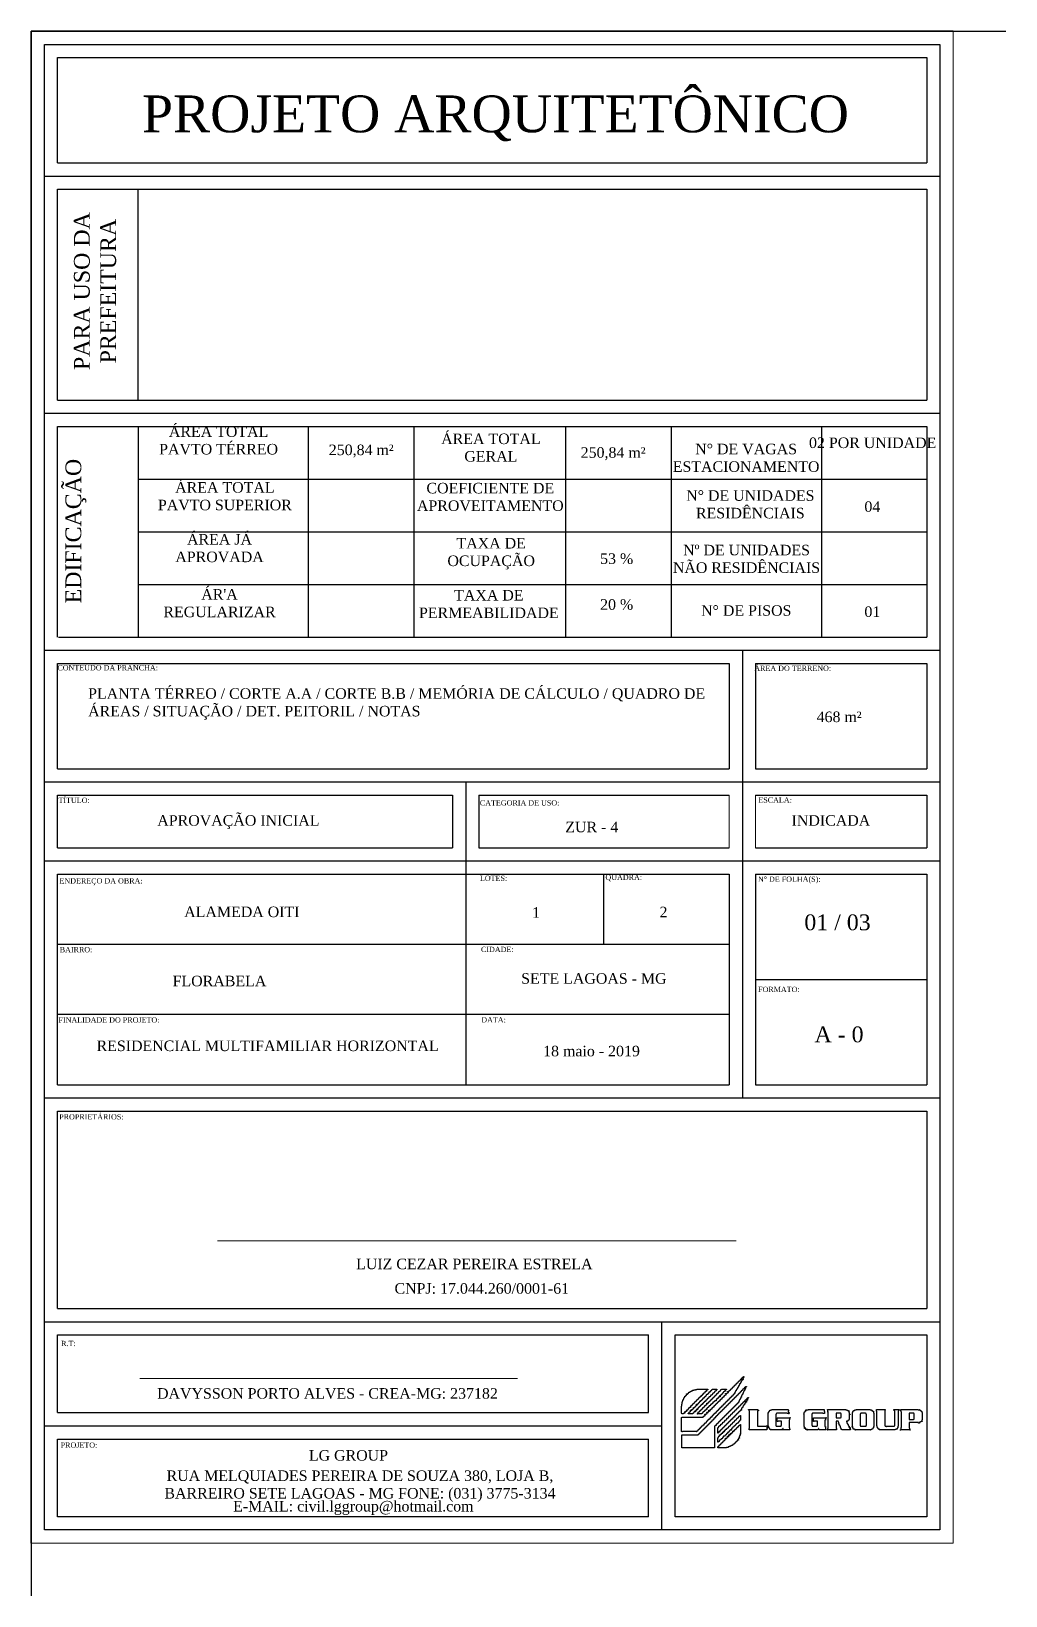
# Model space of a CAD drawing. Header units: millimetres. Extents: x 103208 to 171806, y -164 to 10038.
# Drawn here: x 143061.16 to 143079.66, y 4364.37 to 4394.07 of the extents above; entities that cross this region are included whole.
import ezdxf

# ---------------------------------------------------------------- set-up
doc = ezdxf.new("R2010")
doc.units = ezdxf.units.MM
for name, color, linetype in [('A0', 7, 'Continuous'), ('PN010', 1, 'Continuous'), ('Portas-Cotas', 2, 'Continuous'), ('TRACE', 7, 'Continuous')]:
    doc.layers.add(name, color=color, linetype=linetype)
doc.layers.add('A1-LG', color=7, linetype='Continuous', plot=False)
doc.layers.add('Portas - Janelas', color=2, linetype='Continuous', lineweight=20)
doc.styles.add('Valéria', font='romantic.ttf', dxfattribs={"height": 10})

msp = doc.modelspace()

# ---------------------------------------------------------------- texts
at = {"layer": 'Portas - Janelas', "insert": (143075.35478, 4375.9283), "char_height": 0.1, "width": 1.8686072, "attachment_point": 2, "style": 'Valéria'}
msp.add_mtext('FORMATO:', dxfattribs=at)
at = {"layer": 'Portas-Cotas', "attachment_point": 2, "style": 'Valéria'}
for s, insert, char_height, width in [('PROJETO ARQUITETÔNICO', (143069.97446, 4392.85058), 0.7, 19.2428166), ('ÁREA TOTAL PAVTO TÉRREO', (143064.7176, 4386.56797), 0.2, 2.2914148), ('ÁREA TOTAL GERAL', (143069.88722, 4386.4315), 0.2, 2.2914148), ('250,84 m²', (143067.42511, 4386.22151), 0.2, 2.2914148), ('250,84 m²', (143072.20735, 4386.17121), 0.2, 2.2914148), ('N° DE VAGAS ESTACIONAMENTO', (143074.73232, 4386.23757), 0.2, 2.2914148), ('02 POR UNIDADE', (143077.13504, 4386.35612), 0.2, 2.2914148), ('ÁREA TOTAL PAVTO SUPERIOR', (143064.83652, 4385.50878), 0.2, 2.5654434), ('COEFICIENTE DE APROVEITAMENTO', (143069.87625, 4385.4952), 0.2, 2.5172984), ('N° DE UNIDADES RESIDÊNCIAIS', (143074.81263, 4385.35438), 0.2, 2.5940408), ('04', (143077.12981, 4385.14354), 0.2, 2.2914148), ('ÁREA JÁ APROVADA', (143064.73516, 4384.52304), 0.2, 2.7605576), ('TAXA DE OCUPAÇÃO', (143069.89259, 4384.4489), 0.2, 2.2914148), ('53 %', (143072.27516, 4384.15603), 0.2, 2.2914148), ('Nº DE UNIDADES NÃO RESIDÊNCIAIS', (143074.74023, 4384.31926), 0.2, 2.9183865), ("ÁR'A REGULARIZAR", (143064.73516, 4383.47845), 0.2, 2.2914148), ('TAXA DE PERMEABILIDADE', (143069.84824, 4383.46137), 0.2, 2.2700572), ('20 %', (143072.27536, 4383.28616), 0.2, 2.2914148), ('N° DE PISOS', (143074.73535, 4383.17204), 0.2, 2.2914148), ('01', (143077.12981, 4383.14898), 0.2, 2.2914148), ('CONTEÚDO DA PRANCHA:', (143062.61099, 4382.03576), 0.1, 1.8794669), ('ÁREA DO TERRENO:', (143075.61703, 4382.02544), 0.1, 1.8794669), ('\\pxql;PLANTA TÉRREO / CORTE A.A / CORTE B.B / MEMÓRIA DE CÁLCULO / QUADRO DE ÁREAS / SITUAÇÃO / DET. PEITORIL / NOTAS', (143068.26893, 4381.59506), 0.2, 12.057132), ('468 m²', (143076.49811, 4381.15306), 0.2, 2.2914148), ('TÍTULO:', (143061.97397, 4379.51798), 0.1, 1.8686072), ('CATEGORIA DE USO:', (143070.43231, 4379.4687), 0.1, 1.8686072), ('ESCALA:', (143075.2832, 4379.52453), 0.1, 1.8686072), ('{\\H0.66667x;APROVAÇÃO INICIAL} ', (143065.09353, 4379.18628), 0.3, 5.2394847), ('ZUR - 4', (143071.80297, 4379.06165), 0.2, 2.2914148), ('INDICADA', (143076.34251, 4379.18629), 0.2, 2.1764566), ('ENDEREÇO DA OBRA:', (143062.48595, 4377.98857), 0.1, 1.8686072), ('LOTES:', (143069.93783, 4378.03825), 0.1, 1.8686072), ('QUADRA:', (143072.40953, 4378.0556), 0.1, 1.8686072), ('N° DE FOLHA(S):', (143075.55172, 4378.02151), 0.1, 1.8686072), ('ALAMEDA OITI', (143065.15936, 4377.45107), 0.2, 9.7924243), ('1', (143070.74407, 4377.43865), 0.2, 2.2914148), ('2', (143073.1637, 4377.44776), 0.2, 2.2914148), ('01 / 03', (143076.4678, 4377.30176), 0.3, 2.2914148), ('BAIRRO:', (143062.01088, 4376.6832), 0.1, 1.8686072), ('CIDADE:', (143070.00886, 4376.68821), 0.1, 1.8686072), ('FLORABELA', (143064.7343, 4376.13827), 0.2, 9.7924243), ('SETE LAGOAS - MG', (143071.84241, 4376.18584), 0.2, 4.6707169), ('FINALIDADE DO PROJETO:', (143062.63615, 4375.34818), 0.1, 1.8686072), ('DATA:', (143069.93783, 4375.35082), 0.1, 1.8686072), ('A - 0', (143076.49734, 4375.17414), 0.3, 2.1764566), ('RESIDENCIAL MULTIFAMILIAR HORIZONTAL', (143065.64778, 4374.90771), 0.2, 9.7924243), ('18 maio - 2019', (143071.79746, 4374.80796), 0.2, 4.6620577), ('PROPRIETÁRIOS:', (143062.30238, 4373.50894), 0.1, 1.8686072), ('LUIZ CEZAR PEREIRA ESTRELA', (143069.57306, 4370.76683), 0.2, 12.7769001), ('\\pxi-3,l4,t4;CNPJ:^I17.044.260/0001-61', (143069.61479, 4370.30166), 0.2, 4.2372595), ('R.T:', (143061.8665, 4369.20672), 0.1, 1.8686072), ('\\pxqj;DAVYSSON PORTO ALVES - CREA-MG: 237182', (143066.78503, 4368.30835), 0.2, 6.4722808), ('PROJETO:', (143062.06677, 4367.27813), 0.1, 1.8686072), ('LG GROUP', (143067.1828, 4367.13229), 0.2, 12.7769001), ('RUA MELQUIADES PEREIRA DE SOUZA 380, LOJA B, BARREIRO SETE LAGOAS - MG FONE: (031) 3775-3134', (143067.40148, 4366.74657), 0.2, 8.8844459), ('E-MAIL: civil.lggroup@hotmail.com', (143067.27489, 4366.1666), 0.2, 9.7924243)]:
    msp.add_mtext(s, dxfattribs=dict(at, insert=insert, char_height=char_height, width=width))
at = {"layer": 'Portas-Cotas', "char_height": 0.3, "width": 3.9160388, "attachment_point": 2, "rotation": 90, "style": 'Valéria'}
for s, insert in [('PARA USO DA PREFEITURA', (143061.97098, 4389.13512)), ('EDIFICAÇÃO', (143061.80953, 4384.57939))]:
    msp.add_mtext(s, dxfattribs=dict(at, insert=insert))

# ---------------------------------------------------------------- linework, layer by layer
at = {"layer": 'A0'}
for p, q in [((143061.16133, 4394.06791), (143061.16133, 4364.36791)), ((143078.66133, 4394.06791), (143079.66133, 4394.06791))]:
    msp.add_line(p, q, dxfattribs=at)
at = {"layer": 'A1-LG'}
for p, q in [((143078.66133, 4394.06791), (143061.16133, 4394.06791)), ((143061.16136, 4394.06794), (143078.66136, 4394.06794)), ((143061.16136, 4365.36794), (143061.16136, 4394.06794))]:
    msp.add_line(p, q, dxfattribs=at)
at = {"layer": 'PN010'}
for p, q in [((143061.41138, 4393.81797), (143078.41138, 4393.81797)), ((143061.41138, 4365.61797), (143061.41138, 4393.81797)), ((143061.66138, 4393.56797), (143078.16138, 4393.56797)), ((143061.66138, 4391.56797), (143061.66138, 4393.56797)), ((143078.16138, 4393.56797), (143078.16138, 4391.56797)), ((143078.41138, 4393.81797), (143078.41138, 4365.61797)), ((143061.66138, 4391.56797), (143078.16138, 4391.56797)), ((143061.41138, 4391.31797), (143078.41138, 4391.31797)), ((143061.66138, 4391.06797), (143078.16138, 4391.06797)), ((143061.66138, 4387.06797), (143061.66138, 4391.06797)), ((143063.18963, 4387.06797), (143063.18963, 4391.06797)), ((143078.16138, 4391.06797), (143078.16138, 4387.06797)), ((143061.66138, 4387.06797), (143078.16138, 4387.06797)), ((143061.41138, 4386.81797), (143078.41138, 4386.81797)), ((143061.66138, 4386.56797), (143078.16138, 4386.56797)), ((143061.66138, 4382.56797), (143061.66138, 4386.56797)), ((143063.18963, 4386.56797), (143063.18963, 4382.56797)), ((143066.42115, 4386.56797), (143066.42115, 4382.56797)), ((143068.42115, 4386.56797), (143068.42115, 4382.56797)), ((143071.31312, 4382.56797), (143071.31312, 4386.56797)), ((143073.31312, 4382.56797), (143073.31312, 4386.56797)), ((143076.16138, 4386.56797), (143076.16138, 4382.56797)), ((143078.16138, 4386.56797), (143078.16138, 4382.56797)), ((143063.18963, 4385.56797), (143078.16138, 4385.56797)), ((143063.18963, 4384.56797), (143078.16138, 4384.56797)), ((143063.18963, 4383.56797), (143078.16138, 4383.56797)), ((143061.6762, 4382.56797), (143078.16138, 4382.56797)), ((143061.41138, 4382.31797), (143078.41138, 4382.31797)), ((143074.66138, 4382.31797), (143074.66138, 4373.81797)), ((143061.66138, 4382.06797), (143074.41138, 4382.06797)), ((143061.66138, 4380.06797), (143061.66138, 4382.06797)), ((143074.41138, 4382.06797), (143074.41138, 4380.06797)), ((143074.91138, 4382.06797), (143074.91138, 4380.06797)), ((143074.91138, 4382.06797), (143078.16138, 4382.06797)), ((143078.16138, 4382.06797), (143078.16138, 4380.06797)), ((143061.66138, 4380.06797), (143074.41138, 4380.06797)), ((143074.91138, 4380.06797), (143078.16138, 4380.06797)), ((143061.41138, 4379.81797), (143078.41138, 4379.81797)), ((143069.41138, 4379.81797), (143069.41138, 4374.06797)), ((143061.66138, 4379.56797), (143069.16138, 4379.56797)), ((143061.66138, 4378.56797), (143061.66138, 4379.56797)), ((143069.16138, 4379.56797), (143069.16138, 4378.56797)), ((143069.66138, 4379.56797), (143074.41138, 4379.56797)), ((143069.66138, 4379.56797), (143069.66138, 4378.56797)), ((143074.91138, 4379.56797), (143078.16138, 4379.56797)), ((143078.16138, 4379.56797), (143078.16138, 4378.56797)), ((143061.66138, 4378.56797), (143069.16138, 4378.56797)), ((143069.66138, 4378.56797), (143074.41138, 4378.56797)), ((143074.91138, 4378.56797), (143078.16138, 4378.56797)), ((143061.41138, 4378.31797), (143078.41138, 4378.31797)), ((143061.66138, 4378.06797), (143074.41138, 4378.06797)), ((143061.66138, 4374.06797), (143061.66138, 4378.06797)), ((143072.02448, 4378.06797), (143072.02448, 4376.73797)), ((143074.41138, 4378.06797), (143074.41138, 4374.06797)), ((143074.91138, 4378.06797), (143078.16138, 4378.06797)), ((143074.91138, 4378.06797), (143074.91138, 4374.06797)), ((143078.16138, 4378.06797), (143078.16138, 4374.06797)), ((143061.66138, 4376.73797), (143074.41138, 4376.73797)), ((143074.91138, 4376.06797), (143078.16138, 4376.06797)), ((143061.66138, 4375.40797), (143074.41138, 4375.40797)), ((143061.66138, 4374.06797), (143074.41138, 4374.06797)), ((143074.91138, 4374.06797), (143078.16138, 4374.06797)), ((143061.41138, 4373.81797), (143078.41138, 4373.81797)), ((143061.66138, 4373.56797), (143078.16138, 4373.56797)), ((143061.66138, 4369.81797), (143061.66138, 4373.56797)), ((143078.16138, 4373.56797), (143078.16138, 4369.81797)), ((143061.66138, 4369.81797), (143078.16138, 4369.81797)), ((143061.41138, 4369.56797), (143078.41138, 4369.56797)), ((143073.13258, 4365.61797), (143073.13258, 4369.56797)), ((143061.66138, 4369.31797), (143072.88258, 4369.31797)), ((143061.66138, 4367.84297), (143061.66138, 4369.31797)), ((143072.88258, 4367.84297), (143072.88258, 4369.31797)), ((143073.38258, 4369.31797), (143078.16138, 4369.31797)), ((143073.38258, 4365.86797), (143073.38258, 4369.31797)), ((143078.16138, 4369.31797), (143078.16138, 4365.86797)), ((143061.66138, 4367.84297), (143072.88258, 4367.84297)), ((143061.41138, 4367.59297), (143073.13258, 4367.59297)), ((143061.66138, 4365.86797), (143061.66138, 4367.34297)), ((143061.66138, 4367.34297), (143072.88258, 4367.34297)), ((143072.88258, 4365.86797), (143072.88258, 4367.34297)), ((143078.41138, 4365.61797), (143061.41138, 4365.61797)), ((143072.88258, 4365.86797), (143061.66138, 4365.86797)), ((143078.16138, 4365.86797), (143073.38258, 4365.86797))]:
    msp.add_line(p, q, dxfattribs=at)
at = {"layer": 'Portas - Janelas'}
for p, q in [((143061.16138, 4394.06797), (143078.66138, 4394.06797)), ((143061.16138, 4365.36797), (143061.16138, 4394.06797)), ((143078.66138, 4394.06797), (143078.66138, 4365.36797)), ((143064.69979, 4371.10324), (143074.54203, 4371.10324)), ((143063.22328, 4368.4905), (143070.39309, 4368.4905)), ((143078.66138, 4365.36797), (143061.16138, 4365.36797))]:
    msp.add_line(p, q, dxfattribs=at)
at = {"layer": 'Portas - Janelas', "color": 1}
for p, q in [((143074.41138, 4379.56797), (143074.41138, 4378.56797)), ((143074.91138, 4379.56797), (143074.91138, 4378.56797))]:
    msp.add_line(p, q, dxfattribs=at)
at = {"layer": 'TRACE', "color": 2, "linetype": 'Continuous'}
for points in [[(143073.79146, 4367.47964), (143073.78388, 4367.47964), (143073.78388, 4367.48721), (143073.52647, 4367.48721), (143073.52647, 4367.47964), (143073.51133, 4367.47964), (143073.51133, 4367.48721), (143073.50376, 4367.48721), (143073.50376, 4367.7522), (143073.51133, 4367.7522), (143073.51133, 4367.75977), (143073.91259, 4367.75977), (143073.92016, 4367.75977), (143073.92016, 4367.76734), (143073.92774, 4367.76734), (143073.92774, 4367.77491), (143073.93531, 4367.77491), (143073.93531, 4367.78248), (143073.94288, 4367.78248), (143073.94288, 4367.79005), (143073.95045, 4367.79005), (143073.95802, 4367.79005), (143073.95802, 4367.80519), (143073.95045, 4367.80519), (143073.95045, 4367.81276), (143073.95802, 4367.81276), (143073.95802, 4367.80519), (143073.96559, 4367.80519), (143073.96559, 4367.81276), (143073.97316, 4367.81276), (143073.97316, 4367.82034), (143073.98073, 4367.82034), (143073.98073, 4367.82791), (143073.9883, 4367.82791), (143073.99587, 4367.82791), (143073.99587, 4367.84305), (143073.9883, 4367.84305), (143073.9883, 4367.85062), (143073.99587, 4367.85062), (143073.99587, 4367.84305), (143074.00345, 4367.84305), (143074.01102, 4367.84305), (143074.01102, 4367.85819), (143074.01859, 4367.85819), (143074.01859, 4367.86576), (143074.02616, 4367.86576), (143074.02616, 4367.87333), (143074.03373, 4367.87333), (143074.03373, 4367.8809), (143074.02616, 4367.8809), (143074.02616, 4367.88848), (143074.03373, 4367.88848), (143074.03373, 4367.8809), (143074.0413, 4367.8809), (143074.04887, 4367.8809), (143074.04887, 4367.89605), (143074.05644, 4367.89605), (143074.05644, 4367.90362), (143074.06401, 4367.90362), (143074.06401, 4367.91119), (143074.07159, 4367.91119), (143074.07159, 4367.91876), (143074.07916, 4367.91876), (143074.08673, 4367.91876), (143074.08673, 4367.9339), (143074.0943, 4367.9339), (143074.0943, 4367.94147), (143074.10187, 4367.94147), (143074.10187, 4367.94904), (143074.10944, 4367.94904), (143074.10944, 4367.95661), (143074.11701, 4367.95661), (143074.12458, 4367.95661), (143074.12458, 4367.97176), (143074.13215, 4367.97176), (143074.13215, 4367.97933), (143074.13972, 4367.97933), (143074.13972, 4367.9869), (143074.1473, 4367.9869), (143074.1473, 4367.99447), (143074.15487, 4367.99447), (143074.15487, 4368.00204), (143074.16244, 4368.00204), (143074.16244, 4368.00961), (143074.17001, 4368.00961), (143074.17001, 4368.01718), (143074.17758, 4368.01718), (143074.17758, 4368.02475), (143074.18515, 4368.02475), (143074.18515, 4368.03233), (143074.19272, 4368.03233), (143074.19272, 4368.0399), (143074.20029, 4368.0399), (143074.20029, 4368.04747), (143074.20786, 4368.04747), (143074.20786, 4368.05504), (143074.21544, 4368.05504), (143074.21544, 4368.06261), (143074.22301, 4368.06261), (143074.22301, 4368.07018), (143074.23058, 4368.07018), (143074.23815, 4368.07018), (143074.23815, 4368.08532), (143074.24572, 4368.08532), (143074.24572, 4368.09289), (143074.25329, 4368.09289), (143074.25329, 4368.10047), (143074.26086, 4368.10047), (143074.26086, 4368.10804), (143074.26843, 4368.10804), (143074.276, 4368.10804), (143074.276, 4368.12318), (143074.28358, 4368.12318), (143074.28358, 4368.13075), (143074.29115, 4368.13075), (143074.29115, 4368.13832), (143074.29872, 4368.13832), (143074.29872, 4368.14589), (143074.30629, 4368.14589), (143074.31386, 4368.14589), (143074.31386, 4368.16103), (143074.32143, 4368.16103), (143074.32143, 4368.1686), (143074.329, 4368.1686), (143074.329, 4368.17618), (143074.33657, 4368.17618), (143074.33657, 4368.18375), (143074.34414, 4368.18375), (143074.35171, 4368.18375), (143074.35171, 4368.19889), (143074.34414, 4368.19889), (143074.34414, 4368.20646), (143074.35171, 4368.20646), (143074.35171, 4368.19889), (143074.35929, 4368.19889), (143074.35929, 4368.20646), (143074.36686, 4368.20646), (143074.36686, 4368.21403), (143074.37443, 4368.21403), (143074.37443, 4368.2216), (143074.382, 4368.2216), (143074.38957, 4368.2216), (143074.38957, 4368.23674), (143074.382, 4368.23674), (143074.382, 4368.24432), (143074.38957, 4368.24432), (143074.38957, 4368.23674), (143074.39714, 4368.23674), (143074.40471, 4368.23674), (143074.40471, 4368.25189), (143074.41228, 4368.25189), (143074.41228, 4368.25946), (143074.41985, 4368.25946), (143074.41985, 4368.26703), (143074.42743, 4368.26703), (143074.42743, 4368.2746), (143074.435, 4368.2746), (143074.44257, 4368.2746), (143074.44257, 4368.28974), (143074.45014, 4368.28974), (143074.45014, 4368.29731), (143074.45771, 4368.29731), (143074.45771, 4368.30488), (143074.46528, 4368.30488), (143074.46528, 4368.31245), (143074.47285, 4368.31245), (143074.48042, 4368.31245), (143074.48042, 4368.3276), (143074.48799, 4368.3276), (143074.48799, 4368.33517), (143074.49556, 4368.33517), (143074.49556, 4368.34274), (143074.50314, 4368.34274), (143074.50314, 4368.35031), (143074.51071, 4368.35031), (143074.51071, 4368.35788), (143074.51828, 4368.35788), (143074.51828, 4368.36545), (143074.52585, 4368.36545), (143074.52585, 4368.37302), (143074.53342, 4368.37302), (143074.53342, 4368.38059), (143074.54099, 4368.38059), (143074.54099, 4368.38817), (143074.54856, 4368.38817), (143074.54856, 4368.39574), (143074.55613, 4368.39574), (143074.55613, 4368.40331), (143074.5637, 4368.40331), (143074.5637, 4368.41088), (143074.57128, 4368.41088), (143074.57128, 4368.41845), (143074.57885, 4368.41845), (143074.57885, 4368.42602), (143074.58642, 4368.42602), (143074.58642, 4368.43359), (143074.59399, 4368.43359), (143074.59399, 4368.44116), (143074.60156, 4368.44116), (143074.60156, 4368.44873), (143074.60913, 4368.44873), (143074.60913, 4368.45631), (143074.6167, 4368.45631), (143074.6167, 4368.46388), (143074.62427, 4368.46388), (143074.63184, 4368.46388), (143074.63184, 4368.47902), (143074.63942, 4368.47902), (143074.63942, 4368.48659), (143074.64699, 4368.48659), (143074.64699, 4368.49416), (143074.65456, 4368.49416), (143074.65456, 4368.50173), (143074.66213, 4368.50173), (143074.6697, 4368.50173), (143074.6697, 4368.51687), (143074.67727, 4368.51687), (143074.67727, 4368.52444), (143074.68484, 4368.52444), (143074.68484, 4368.53202), (143074.69241, 4368.53202), (143074.69241, 4368.51687), (143074.68484, 4368.51687), (143074.68484, 4368.50173), (143074.67727, 4368.50173), (143074.67727, 4368.49416), (143074.6697, 4368.49416), (143074.6697, 4368.47902), (143074.66213, 4368.47902), (143074.66213, 4368.46388), (143074.65456, 4368.46388), (143074.65456, 4368.44873), (143074.64699, 4368.44873), (143074.64699, 4368.44116), (143074.63942, 4368.44116), (143074.63942, 4368.42602), (143074.63184, 4368.42602), (143074.63184, 4368.41088), (143074.62427, 4368.41088), (143074.62427, 4368.40331), (143074.6167, 4368.40331), (143074.6167, 4368.38817), (143074.60913, 4368.38817), (143074.60913, 4368.37302), (143074.60156, 4368.37302), (143074.60156, 4368.35788), (143074.59399, 4368.35788), (143074.59399, 4368.35031), (143074.58642, 4368.35031), (143074.58642, 4368.33517), (143074.57885, 4368.33517), (143074.57885, 4368.32003), (143074.57128, 4368.32003), (143074.57128, 4368.30488), (143074.5637, 4368.30488), (143074.5637, 4368.29731), (143074.55613, 4368.29731), (143074.55613, 4368.28217), (143074.54856, 4368.28217), (143074.54856, 4368.2746), (143074.54099, 4368.2746), (143074.54099, 4368.25946), (143074.53342, 4368.25946), (143074.53342, 4368.24432), (143074.52585, 4368.24432), (143074.52585, 4368.22917), (143074.51828, 4368.22917), (143074.51828, 4368.20646), (143074.51071, 4368.20646), (143074.50314, 4368.20646), (143074.50314, 4368.19132), (143074.49556, 4368.19132), (143074.49556, 4368.18375), (143074.48799, 4368.18375), (143074.48799, 4368.17618), (143074.48042, 4368.17618), (143074.48042, 4368.1686), (143074.47285, 4368.1686), (143074.47285, 4368.15346), (143074.46528, 4368.15346), (143074.45771, 4368.15346), (143074.45771, 4368.14589), (143074.45014, 4368.14589), (143074.45014, 4368.13832), (143074.44257, 4368.13832), (143074.44257, 4368.13075), (143074.435, 4368.13075), (143074.435, 4368.12318), (143074.42743, 4368.12318), (143074.42743, 4368.11561), (143074.41985, 4368.11561), (143074.41985, 4368.10804), (143074.41228, 4368.10804), (143074.41228, 4368.10047), (143074.40471, 4368.10047), (143074.40471, 4368.09289), (143074.39714, 4368.09289), (143074.39714, 4368.07775), (143074.38957, 4368.07775), (143074.382, 4368.07775), (143074.382, 4368.07018), (143074.37443, 4368.07018), (143074.37443, 4368.06261), (143074.36686, 4368.06261), (143074.36686, 4368.05504), (143074.35929, 4368.05504), (143074.35929, 4368.04747), (143074.35171, 4368.04747), (143074.35171, 4368.0399), (143074.34414, 4368.0399), (143074.34414, 4368.03233), (143074.33657, 4368.03233), (143074.33657, 4368.02475), (143074.329, 4368.02475), (143074.329, 4368.01718), (143074.32143, 4368.01718), (143074.32143, 4368.00204), (143074.31386, 4368.00204), (143074.30629, 4368.00204), (143074.30629, 4367.99447), (143074.29872, 4367.99447), (143074.29872, 4367.9869), (143074.29115, 4367.9869), (143074.29115, 4367.97933), (143074.28358, 4367.97933), (143074.28358, 4367.96419), (143074.276, 4367.96419), (143074.26843, 4367.96419), (143074.26843, 4367.94904), (143074.26086, 4367.94904), (143074.25329, 4367.94904), (143074.25329, 4367.94147), (143074.24572, 4367.94147), (143074.24572, 4367.9339), (143074.23815, 4367.9339), (143074.23815, 4367.92633), (143074.23058, 4367.92633), (143074.23058, 4367.91119), (143074.22301, 4367.91119), (143074.21544, 4367.91119), (143074.21544, 4367.90362), (143074.20786, 4367.90362), (143074.20786, 4367.89605), (143074.20029, 4367.89605), (143074.20029, 4367.88848), (143074.19272, 4367.88848), (143074.19272, 4367.8809), (143074.18515, 4367.8809), (143074.18515, 4367.87333), (143074.17758, 4367.87333), (143074.17758, 4367.86576), (143074.17001, 4367.86576), (143074.17001, 4367.85819), (143074.16244, 4367.85819), (143074.16244, 4367.85062), (143074.15487, 4367.85062), (143074.15487, 4367.83548), (143074.1473, 4367.83548), (143074.13972, 4367.83548), (143074.13972, 4367.82791), (143074.13215, 4367.82791), (143074.13215, 4367.82034), (143074.12458, 4367.82034), (143074.12458, 4367.81276), (143074.11701, 4367.81276), (143074.11701, 4367.80519), (143074.10944, 4367.80519), (143074.10944, 4367.79762), (143074.10187, 4367.79762), (143074.10187, 4367.79005), (143074.0943, 4367.79005), (143074.0943, 4367.78248), (143074.08673, 4367.78248), (143074.08673, 4367.77491), (143074.07916, 4367.77491), (143074.07916, 4367.75977), (143074.07159, 4367.75977), (143074.06401, 4367.75977), (143074.06401, 4367.7522), (143074.05644, 4367.7522), (143074.05644, 4367.74462), (143074.04887, 4367.74462), (143074.04887, 4367.73705), (143074.0413, 4367.73705), (143074.0413, 4367.72191), (143074.03373, 4367.72191), (143074.02616, 4367.72191), (143074.02616, 4367.71434), (143074.01859, 4367.71434), (143074.01859, 4367.70677), (143074.01102, 4367.70677), (143074.01102, 4367.6992), (143074.00345, 4367.6992), (143074.00345, 4367.69163), (143073.99587, 4367.69163), (143073.99587, 4367.68406), (143073.9883, 4367.68406), (143073.9883, 4367.67649), (143073.98073, 4367.67649), (143073.98073, 4367.66891), (143073.97316, 4367.66891), (143073.97316, 4367.65377), (143073.96559, 4367.65377), (143073.96559, 4367.6462), (143073.95802, 4367.6462), (143073.95045, 4367.6462), (143073.95045, 4367.63863), (143073.94288, 4367.63863), (143073.94288, 4367.63106), (143073.93531, 4367.63106), (143073.93531, 4367.62349), (143073.92774, 4367.62349), (143073.92774, 4367.60835), (143073.92016, 4367.60835), (143073.92016, 4367.60077), (143073.91259, 4367.60077), (143073.90502, 4367.60077), (143073.90502, 4367.58563), (143073.89745, 4367.58563), (143073.88988, 4367.58563), (143073.88988, 4367.57806), (143073.88231, 4367.57806), (143073.88231, 4367.57049), (143073.87474, 4367.57049), (143073.87474, 4367.56292), (143073.86717, 4367.56292), (143073.86717, 4367.55535), (143073.8596, 4367.55535), (143073.8596, 4367.54021), (143073.85202, 4367.54021), (143073.84445, 4367.54021), (143073.84445, 4367.53264), (143073.83688, 4367.53264), (143073.83688, 4367.51749), (143073.82931, 4367.51749), (143073.82174, 4367.51749), (143073.82174, 4367.50992), (143073.81417, 4367.50992), (143073.81417, 4367.50235), (143073.8066, 4367.50235), (143073.8066, 4367.49478), (143073.79903, 4367.49478), (143073.79903, 4367.48721), (143073.79146, 4367.48721), (143073.79146, 4367.47964)], [(143073.54161, 4367.82034), (143073.51133, 4367.82034), (143073.51133, 4367.83548), (143073.50376, 4367.83548), (143073.50376, 4367.96419), (143073.51133, 4367.96419), (143073.51133, 4368.00204), (143073.5189, 4368.00204), (143073.5189, 4368.0399), (143073.52647, 4368.0399), (143073.52647, 4368.06261), (143073.53404, 4368.06261), (143073.53404, 4368.08532), (143073.54161, 4368.08532), (143073.54161, 4368.10047), (143073.54918, 4368.10047), (143073.54918, 4368.11561), (143073.55675, 4368.11561), (143073.55675, 4368.13075), (143073.56432, 4368.13075), (143073.56432, 4368.13832), (143073.57189, 4368.13832), (143073.57189, 4368.15346), (143073.57947, 4368.15346), (143073.57947, 4368.16103), (143073.58704, 4368.16103), (143073.58704, 4368.1686), (143073.59461, 4368.1686), (143073.59461, 4368.17618), (143073.60218, 4368.17618), (143073.60218, 4368.18375), (143073.60975, 4368.18375), (143073.60975, 4368.19132), (143073.60218, 4368.19132), (143073.60218, 4368.19889), (143073.60975, 4368.19889), (143073.60975, 4368.19132), (143073.61732, 4368.19132), (143073.61732, 4368.19889), (143073.62489, 4368.19889), (143073.62489, 4368.20646), (143073.63246, 4368.20646), (143073.63246, 4368.21403), (143073.64003, 4368.21403), (143073.64003, 4368.2216), (143073.64761, 4368.2216), (143073.64761, 4368.22917), (143073.65518, 4368.22917), (143073.66275, 4368.22917), (143073.66275, 4368.23674), (143073.67032, 4368.23674), (143073.67032, 4368.24432), (143073.67789, 4368.24432), (143073.68546, 4368.24432), (143073.68546, 4368.25189), (143073.69303, 4368.25189), (143073.69303, 4368.25946), (143073.70817, 4368.25946), (143073.71575, 4368.25946), (143073.71575, 4368.26703), (143073.73089, 4368.26703), (143073.73846, 4368.26703), (143073.73846, 4368.2746), (143073.76117, 4368.2746), (143073.76874, 4368.2746), (143073.76874, 4368.28217), (143073.79146, 4368.28217), (143073.79903, 4368.28217), (143073.79903, 4368.28974), (143074.00345, 4368.28974), (143074.00345, 4368.2746), (143073.99587, 4368.2746), (143073.9883, 4368.2746), (143073.9883, 4368.26703), (143073.98073, 4368.26703), (143073.98073, 4368.25189), (143073.97316, 4368.25189), (143073.97316, 4368.24432), (143073.96559, 4368.24432), (143073.95802, 4368.24432), (143073.95802, 4368.23674), (143073.95045, 4368.23674), (143073.95045, 4368.2216), (143073.94288, 4368.2216), (143073.94288, 4368.21403), (143073.93531, 4368.21403), (143073.92774, 4368.21403), (143073.92774, 4368.20646), (143073.92016, 4368.20646), (143073.92016, 4368.19889), (143073.91259, 4368.19889), (143073.91259, 4368.18375), (143073.90502, 4368.18375), (143073.89745, 4368.18375), (143073.89745, 4368.17618), (143073.88988, 4368.17618), (143073.88988, 4368.16103), (143073.88231, 4368.16103), (143073.87474, 4368.16103), (143073.87474, 4368.14589), (143073.86717, 4368.14589), (143073.8596, 4368.14589), (143073.8596, 4368.13832), (143073.85202, 4368.13832), (143073.85202, 4368.13075), (143073.84445, 4368.13075), (143073.84445, 4368.12318), (143073.83688, 4368.12318), (143073.83688, 4368.11561), (143073.82931, 4368.11561), (143073.82931, 4368.10804), (143073.82174, 4368.10804), (143073.82174, 4368.10047), (143073.81417, 4368.10047), (143073.81417, 4368.09289), (143073.8066, 4368.09289), (143073.8066, 4368.08532), (143073.79903, 4368.08532), (143073.79903, 4368.07775), (143073.79146, 4368.07775), (143073.79146, 4368.07018), (143073.78388, 4368.07018), (143073.78388, 4368.06261), (143073.77631, 4368.06261), (143073.77631, 4368.05504), (143073.76874, 4368.05504), (143073.76874, 4368.04747), (143073.76117, 4368.04747), (143073.76117, 4368.0399), (143073.7536, 4368.0399), (143073.7536, 4368.03233), (143073.74603, 4368.03233), (143073.74603, 4368.02475), (143073.73846, 4368.02475), (143073.73846, 4368.01718), (143073.73089, 4368.01718), (143073.73089, 4368.00961), (143073.72332, 4368.00961), (143073.72332, 4368.00204), (143073.71575, 4368.00204), (143073.71575, 4367.99447), (143073.70817, 4367.99447), (143073.70817, 4367.9869), (143073.7006, 4367.9869), (143073.7006, 4367.97933), (143073.69303, 4367.97933), (143073.69303, 4367.97176), (143073.68546, 4367.97176), (143073.68546, 4367.96419), (143073.67789, 4367.96419), (143073.67789, 4367.95661), (143073.68546, 4367.95661), (143073.68546, 4367.94904), (143073.67789, 4367.94904), (143073.67789, 4367.95661), (143073.67032, 4367.95661), (143073.67032, 4367.94904), (143073.66275, 4367.94904), (143073.66275, 4367.9339), (143073.65518, 4367.9339), (143073.64761, 4367.9339), (143073.64761, 4367.92633), (143073.64003, 4367.92633), (143073.64003, 4367.91876), (143073.63246, 4367.91876), (143073.63246, 4367.91119), (143073.62489, 4367.91119), (143073.62489, 4367.89605), (143073.61732, 4367.89605), (143073.61732, 4367.88848), (143073.60975, 4367.88848), (143073.60218, 4367.88848), (143073.60218, 4367.8809), (143073.60975, 4367.8809), (143073.60975, 4367.87333), (143073.60218, 4367.87333), (143073.60218, 4367.8809), (143073.59461, 4367.8809), (143073.59461, 4367.87333), (143073.58704, 4367.87333), (143073.58704, 4367.85819), (143073.57947, 4367.85819), (143073.57189, 4367.85819), (143073.57189, 4367.85062), (143073.56432, 4367.85062), (143073.56432, 4367.84305), (143073.57189, 4367.84305), (143073.57189, 4367.83548), (143073.56432, 4367.83548), (143073.56432, 4367.84305), (143073.55675, 4367.84305), (143073.55675, 4367.82791), (143073.54918, 4367.82791), (143073.54161, 4367.82791), (143073.54161, 4367.82034)], [(143074.13215, 4367.1768), (143073.51133, 4367.1768), (143073.51133, 4367.41907), (143073.81417, 4367.41907), (143073.82174, 4367.41907), (143073.82174, 4367.42664), (143073.82931, 4367.42664), (143073.82931, 4367.43421), (143073.83688, 4367.43421), (143073.83688, 4367.44178), (143073.84445, 4367.44178), (143073.84445, 4367.44935), (143073.85202, 4367.44935), (143073.85202, 4367.45692), (143073.8596, 4367.45692), (143073.8596, 4367.4645), (143073.86717, 4367.4645), (143073.86717, 4367.47207), (143073.87474, 4367.47207), (143073.87474, 4367.47964), (143073.88231, 4367.47964), (143073.88231, 4367.48721), (143073.88988, 4367.48721), (143073.88988, 4367.49478), (143073.89745, 4367.49478), (143073.89745, 4367.50235), (143073.90502, 4367.50235), (143073.90502, 4367.50992), (143073.91259, 4367.50992), (143073.91259, 4367.51749), (143073.92016, 4367.51749), (143073.92016, 4367.52506), (143073.92774, 4367.52506), (143073.92774, 4367.53264), (143073.93531, 4367.53264), (143073.93531, 4367.54021), (143073.94288, 4367.54021), (143073.94288, 4367.54778), (143073.95045, 4367.54778), (143073.95045, 4367.55535), (143073.95802, 4367.55535), (143073.95802, 4367.56292), (143073.96559, 4367.56292), (143073.96559, 4367.57049), (143073.97316, 4367.57049), (143073.97316, 4367.57806), (143073.98073, 4367.57806), (143073.98073, 4367.58563), (143073.9883, 4367.58563), (143073.9883, 4367.5932), (143073.99587, 4367.5932), (143073.99587, 4367.60077), (143074.00345, 4367.60077), (143074.00345, 4367.60835), (143074.01102, 4367.60835), (143074.01102, 4367.61592), (143074.01859, 4367.61592), (143074.01859, 4367.62349), (143074.02616, 4367.62349), (143074.02616, 4367.63106), (143074.03373, 4367.63106), (143074.03373, 4367.63863), (143074.0413, 4367.63863), (143074.0413, 4367.6462), (143074.04887, 4367.6462), (143074.04887, 4367.65377), (143074.05644, 4367.65377), (143074.05644, 4367.66134), (143074.06401, 4367.66134), (143074.06401, 4367.66891), (143074.07159, 4367.66891), (143074.07159, 4367.67649), (143074.07916, 4367.67649), (143074.07916, 4367.68406), (143074.08673, 4367.68406), (143074.08673, 4367.69163), (143074.0943, 4367.69163), (143074.0943, 4367.70677), (143074.10187, 4367.70677), (143074.10944, 4367.70677), (143074.10944, 4367.71434), (143074.11701, 4367.71434), (143074.11701, 4367.72191), (143074.12458, 4367.72191), (143074.12458, 4367.73705), (143074.13215, 4367.73705), (143074.13215, 4367.74462), (143074.13972, 4367.74462), (143074.13972, 4367.7522), (143074.1473, 4367.7522), (143074.15487, 4367.7522), (143074.15487, 4367.76734), (143074.16244, 4367.76734), (143074.16244, 4367.77491), (143074.17001, 4367.77491), (143074.17001, 4367.78248), (143074.17758, 4367.78248), (143074.17758, 4367.79005), (143074.18515, 4367.79005), (143074.18515, 4367.79762), (143074.19272, 4367.79762), (143074.19272, 4367.80519), (143074.20029, 4367.80519), (143074.20029, 4367.81276), (143074.20786, 4367.81276), (143074.20786, 4367.82034), (143074.21544, 4367.82034), (143074.21544, 4367.82791), (143074.22301, 4367.82791), (143074.22301, 4367.83548), (143074.23058, 4367.83548), (143074.23058, 4367.84305), (143074.23815, 4367.84305), (143074.23815, 4367.85062), (143074.24572, 4367.85062), (143074.24572, 4367.85819), (143074.25329, 4367.85819), (143074.25329, 4367.86576), (143074.26086, 4367.86576), (143074.26086, 4367.87333), (143074.26843, 4367.87333), (143074.26843, 4367.8809), (143074.276, 4367.8809), (143074.276, 4367.88848), (143074.28358, 4367.88848), (143074.28358, 4367.89605), (143074.29115, 4367.89605), (143074.29115, 4367.90362), (143074.29872, 4367.90362), (143074.29872, 4367.91119), (143074.30629, 4367.91119), (143074.30629, 4367.91876), (143074.31386, 4367.91876), (143074.31386, 4367.92633), (143074.32143, 4367.92633), (143074.32143, 4367.9339), (143074.329, 4367.9339), (143074.329, 4367.94147), (143074.33657, 4367.94147), (143074.33657, 4367.94904), (143074.34414, 4367.94904), (143074.34414, 4367.95661), (143074.35171, 4367.95661), (143074.35171, 4367.96419), (143074.35929, 4367.96419), (143074.35929, 4367.97176), (143074.36686, 4367.97176), (143074.36686, 4367.97933), (143074.37443, 4367.97933), (143074.37443, 4367.9869), (143074.382, 4367.9869), (143074.382, 4367.99447), (143074.38957, 4367.99447), (143074.38957, 4368.00204), (143074.39714, 4368.00204), (143074.39714, 4368.00961), (143074.40471, 4368.00961), (143074.40471, 4368.01718), (143074.41228, 4368.01718), (143074.41228, 4368.02475), (143074.41985, 4368.02475), (143074.41985, 4368.03233), (143074.42743, 4368.03233), (143074.42743, 4368.0399), (143074.435, 4368.0399), (143074.435, 4368.04747), (143074.44257, 4368.04747), (143074.44257, 4368.05504), (143074.45014, 4368.05504), (143074.45014, 4368.06261), (143074.45771, 4368.06261), (143074.45771, 4368.07018), (143074.46528, 4368.07018), (143074.46528, 4368.07775), (143074.47285, 4368.07775), (143074.47285, 4368.08532), (143074.48042, 4368.08532), (143074.48042, 4368.09289), (143074.48799, 4368.09289), (143074.48799, 4368.10047), (143074.49556, 4368.10047), (143074.49556, 4368.10804), (143074.50314, 4368.10804), (143074.50314, 4368.11561), (143074.51071, 4368.11561), (143074.51071, 4368.12318), (143074.51828, 4368.12318), (143074.51828, 4368.13075), (143074.52585, 4368.13075), (143074.52585, 4368.13832), (143074.53342, 4368.13832), (143074.53342, 4368.14589), (143074.54099, 4368.14589), (143074.54099, 4368.15346), (143074.54856, 4368.15346), (143074.54856, 4368.16103), (143074.55613, 4368.16103), (143074.55613, 4368.1686), (143074.5637, 4368.1686), (143074.5637, 4368.17618), (143074.57128, 4368.17618), (143074.57128, 4368.18375), (143074.57885, 4368.18375), (143074.57885, 4368.19132), (143074.58642, 4368.19132), (143074.58642, 4368.19889), (143074.59399, 4368.19889), (143074.59399, 4368.20646), (143074.60156, 4368.20646), (143074.60156, 4368.21403), (143074.60913, 4368.21403), (143074.60913, 4368.2216), (143074.6167, 4368.2216), (143074.6167, 4368.22917), (143074.62427, 4368.22917), (143074.62427, 4368.23674), (143074.63184, 4368.23674), (143074.63184, 4368.24432), (143074.63942, 4368.24432), (143074.63942, 4368.25189), (143074.64699, 4368.25189), (143074.64699, 4368.25946), (143074.65456, 4368.25946), (143074.65456, 4368.26703), (143074.66213, 4368.26703), (143074.66213, 4368.2746), (143074.6697, 4368.2746), (143074.6697, 4368.28217), (143074.67727, 4368.28217), (143074.67727, 4368.29731), (143074.68484, 4368.29731), (143074.68484, 4368.30488), (143074.69241, 4368.30488), (143074.69998, 4368.30488), (143074.69998, 4368.31245), (143074.70755, 4368.31245), (143074.70755, 4368.3276), (143074.71513, 4368.3276), (143074.7227, 4368.3276), (143074.7227, 4368.34274), (143074.73784, 4368.34274), (143074.73784, 4368.33517), (143074.73027, 4368.33517), (143074.73027, 4368.32003), (143074.7227, 4368.32003), (143074.7227, 4368.30488), (143074.71513, 4368.30488), (143074.71513, 4368.28974), (143074.70755, 4368.28974), (143074.70755, 4368.2746), (143074.69998, 4368.2746), (143074.69998, 4368.25946), (143074.69241, 4368.25946), (143074.69241, 4368.24432), (143074.68484, 4368.24432), (143074.68484, 4368.22917), (143074.67727, 4368.22917), (143074.67727, 4368.21403), (143074.6697, 4368.21403), (143074.6697, 4368.19889), (143074.66213, 4368.19889), (143074.66213, 4368.18375), (143074.65456, 4368.18375), (143074.65456, 4368.1686), (143074.64699, 4368.1686), (143074.64699, 4368.15346), (143074.63942, 4368.15346), (143074.63942, 4368.14589), (143074.64699, 4368.14589), (143074.64699, 4368.13832), (143074.63942, 4368.13832), (143074.63184, 4368.13832), (143074.63184, 4368.12318), (143074.62427, 4368.12318), (143074.62427, 4368.10804), (143074.6167, 4368.10804), (143074.6167, 4368.09289), (143074.60913, 4368.09289), (143074.60913, 4368.07775), (143074.60156, 4368.07775), (143074.60156, 4368.06261), (143074.59399, 4368.06261), (143074.59399, 4368.04747), (143074.58642, 4368.04747), (143074.58642, 4368.03233), (143074.57885, 4368.03233), (143074.57885, 4368.02475), (143074.57128, 4368.02475), (143074.57128, 4368.01718), (143074.5637, 4368.01718), (143074.5637, 4368.00961), (143074.55613, 4368.00961), (143074.55613, 4368.00204), (143074.54856, 4368.00204), (143074.54856, 4367.99447), (143074.54099, 4367.99447), (143074.54099, 4367.9869), (143074.53342, 4367.9869), (143074.53342, 4367.97933), (143074.52585, 4367.97933), (143074.52585, 4367.97176), (143074.51828, 4367.97176), (143074.51828, 4367.96419), (143074.51071, 4367.96419), (143074.51071, 4367.95661), (143074.50314, 4367.95661), (143074.50314, 4367.94904), (143074.49556, 4367.94904), (143074.49556, 4367.94147), (143074.48799, 4367.94147), (143074.48799, 4367.9339), (143074.48042, 4367.9339), (143074.48042, 4367.92633), (143074.47285, 4367.92633), (143074.47285, 4367.91876), (143074.46528, 4367.91876), (143074.46528, 4367.91119), (143074.45771, 4367.91119), (143074.45771, 4367.90362), (143074.45014, 4367.90362), (143074.45014, 4367.89605), (143074.44257, 4367.89605), (143074.44257, 4367.88848), (143074.435, 4367.88848), (143074.435, 4367.8809), (143074.42743, 4367.8809), (143074.42743, 4367.87333), (143074.41985, 4367.87333), (143074.41985, 4367.86576), (143074.41228, 4367.86576), (143074.41228, 4367.85819), (143074.40471, 4367.85819), (143074.40471, 4367.85062), (143074.39714, 4367.85062), (143074.39714, 4367.84305), (143074.38957, 4367.84305), (143074.38957, 4367.83548), (143074.382, 4367.83548), (143074.382, 4367.82791), (143074.37443, 4367.82791), (143074.37443, 4367.82034), (143074.36686, 4367.82034), (143074.36686, 4367.81276), (143074.35929, 4367.81276), (143074.35929, 4367.80519), (143074.35171, 4367.80519), (143074.35171, 4367.79762), (143074.34414, 4367.79762), (143074.34414, 4367.79005), (143074.33657, 4367.79005), (143074.33657, 4367.78248), (143074.329, 4367.78248), (143074.329, 4367.77491), (143074.32143, 4367.77491), (143074.32143, 4367.76734), (143074.31386, 4367.76734), (143074.31386, 4367.75977), (143074.30629, 4367.75977), (143074.30629, 4367.7522), (143074.29872, 4367.7522), (143074.29872, 4367.74462), (143074.29115, 4367.74462), (143074.29115, 4367.73705), (143074.28358, 4367.73705), (143074.28358, 4367.72948), (143074.276, 4367.72948), (143074.276, 4367.72191), (143074.26843, 4367.72191), (143074.26843, 4367.71434), (143074.26086, 4367.71434), (143074.26086, 4367.70677), (143074.25329, 4367.70677), (143074.25329, 4367.6992), (143074.24572, 4367.6992), (143074.24572, 4367.69163), (143074.23815, 4367.69163), (143074.23815, 4367.68406), (143074.23058, 4367.68406), (143074.23058, 4367.67649), (143074.22301, 4367.67649), (143074.22301, 4367.66891), (143074.21544, 4367.66891), (143074.21544, 4367.66134), (143074.20786, 4367.66134), (143074.20786, 4367.65377), (143074.20029, 4367.65377), (143074.20029, 4367.6462), (143074.19272, 4367.6462), (143074.19272, 4367.63863), (143074.18515, 4367.63863), (143074.18515, 4367.63106), (143074.17758, 4367.63106), (143074.17758, 4367.62349), (143074.17001, 4367.62349), (143074.17001, 4367.61592), (143074.16244, 4367.61592), (143074.16244, 4367.60077), (143074.15487, 4367.60077), (143074.1473, 4367.60077), (143074.1473, 4367.5932), (143074.13972, 4367.5932), (143074.13972, 4367.58563), (143074.13215, 4367.58563), (143074.13215, 4367.1768)], [(143073.72332, 4367.82034), (143073.63246, 4367.82034), (143073.63246, 4367.82791), (143073.64003, 4367.82791), (143073.64003, 4367.83548), (143073.64761, 4367.83548), (143073.64761, 4367.84305), (143073.65518, 4367.84305), (143073.65518, 4367.85819), (143073.66275, 4367.85819), (143073.67032, 4367.85819), (143073.67032, 4367.86576), (143073.67789, 4367.86576), (143073.67789, 4367.87333), (143073.68546, 4367.87333), (143073.68546, 4367.8809), (143073.67789, 4367.8809), (143073.67789, 4367.88848), (143073.69303, 4367.88848), (143073.7006, 4367.88848), (143073.7006, 4367.89605), (143073.69303, 4367.89605), (143073.69303, 4367.90362), (143073.7006, 4367.90362), (143073.7006, 4367.89605), (143073.70817, 4367.89605), (143073.70817, 4367.90362), (143073.71575, 4367.90362), (143073.71575, 4367.91119), (143073.72332, 4367.91119), (143073.72332, 4367.91876), (143073.73089, 4367.91876), (143073.73089, 4367.92633), (143073.73846, 4367.92633), (143073.73846, 4367.9339), (143073.73089, 4367.9339), (143073.73089, 4367.94147), (143073.73846, 4367.94147), (143073.73846, 4367.9339), (143073.74603, 4367.9339), (143073.74603, 4367.94147), (143073.7536, 4367.94147), (143073.7536, 4367.94904), (143073.76117, 4367.94904), (143073.76117, 4367.95661), (143073.76874, 4367.95661), (143073.76874, 4367.96419), (143073.77631, 4367.96419), (143073.77631, 4367.97176), (143073.78388, 4367.97176), (143073.78388, 4367.97933), (143073.79146, 4367.97933), (143073.79146, 4367.9869), (143073.79903, 4367.9869), (143073.79903, 4367.99447), (143073.79146, 4367.99447), (143073.79146, 4368.00204), (143073.79903, 4368.00204), (143073.79903, 4367.99447), (143073.8066, 4367.99447), (143073.8066, 4368.00204), (143073.81417, 4368.00204), (143073.81417, 4368.00961), (143073.82174, 4368.00961), (143073.82174, 4368.01718), (143073.82931, 4368.01718), (143073.82931, 4368.02475), (143073.83688, 4368.02475), (143073.83688, 4368.03233), (143073.84445, 4368.03233), (143073.84445, 4368.0399), (143073.85202, 4368.0399), (143073.85202, 4368.05504), (143073.8596, 4368.05504), (143073.8596, 4368.07018), (143073.86717, 4368.07018), (143073.86717, 4368.06261), (143073.87474, 4368.06261), (143073.87474, 4368.07018), (143073.88231, 4368.07018), (143073.88231, 4368.07775), (143073.88988, 4368.07775), (143073.88988, 4368.08532), (143073.89745, 4368.08532), (143073.89745, 4368.09289), (143073.90502, 4368.09289), (143073.90502, 4368.10047), (143073.91259, 4368.10047), (143073.91259, 4368.10804), (143073.92016, 4368.10804), (143073.92016, 4368.12318), (143073.92774, 4368.12318), (143073.93531, 4368.12318), (143073.93531, 4368.13075), (143073.94288, 4368.13075), (143073.94288, 4368.13832), (143073.95045, 4368.13832), (143073.95045, 4368.14589), (143073.95802, 4368.14589), (143073.95802, 4368.15346), (143073.96559, 4368.15346), (143073.96559, 4368.16103), (143073.97316, 4368.16103), (143073.97316, 4368.1686), (143073.98073, 4368.1686), (143073.98073, 4368.18375), (143073.9883, 4368.18375), (143073.9883, 4368.19132), (143073.99587, 4368.19132), (143074.00345, 4368.19132), (143074.00345, 4368.19889), (143074.01102, 4368.19889), (143074.01102, 4368.20646), (143074.01859, 4368.20646), (143074.01859, 4368.21403), (143074.02616, 4368.21403), (143074.02616, 4368.2216), (143074.03373, 4368.2216), (143074.03373, 4368.23674), (143074.0413, 4368.23674), (143074.04887, 4368.23674), (143074.04887, 4368.24432), (143074.05644, 4368.24432), (143074.05644, 4368.25189), (143074.06401, 4368.25189), (143074.06401, 4368.25946), (143074.07159, 4368.25946), (143074.07159, 4368.26703), (143074.07916, 4368.26703), (143074.07916, 4368.2746), (143074.08673, 4368.2746), (143074.08673, 4368.28974), (143074.17758, 4368.28974), (143074.17758, 4368.2746), (143074.17001, 4368.2746), (143074.17001, 4368.26703), (143074.16244, 4368.26703), (143074.16244, 4368.25946), (143074.15487, 4368.25946), (143074.15487, 4368.25189), (143074.1473, 4368.25189), (143074.1473, 4368.24432), (143074.13972, 4368.24432), (143074.13215, 4368.24432), (143074.13215, 4368.22917), (143074.12458, 4368.22917), (143074.12458, 4368.2216), (143074.11701, 4368.2216), (143074.11701, 4368.21403), (143074.10944, 4368.21403), (143074.10944, 4368.20646), (143074.10187, 4368.20646), (143074.0943, 4368.20646), (143074.0943, 4368.19132), (143074.08673, 4368.19132), (143074.08673, 4368.18375), (143074.07916, 4368.18375), (143074.07916, 4368.17618), (143074.07159, 4368.17618), (143074.06401, 4368.17618), (143074.06401, 4368.1686), (143074.05644, 4368.1686), (143074.05644, 4368.15346), (143074.04887, 4368.15346), (143074.04887, 4368.14589), (143074.0413, 4368.14589), (143074.03373, 4368.14589), (143074.03373, 4368.13832), (143074.02616, 4368.13832), (143074.02616, 4368.13075), (143074.01859, 4368.13075), (143074.01859, 4368.11561), (143074.01102, 4368.11561), (143074.00345, 4368.11561), (143074.00345, 4368.10804), (143073.99587, 4368.10804), (143073.99587, 4368.10047), (143073.9883, 4368.10047), (143073.9883, 4368.08532), (143073.98073, 4368.08532), (143073.98073, 4368.07775), (143073.97316, 4368.07775), (143073.96559, 4368.07775), (143073.96559, 4368.06261), (143073.95802, 4368.06261), (143073.95045, 4368.06261), (143073.95045, 4368.04747), (143073.94288, 4368.04747), (143073.93531, 4368.04747), (143073.93531, 4368.0399), (143073.92774, 4368.0399), (143073.92774, 4368.03233), (143073.92016, 4368.03233), (143073.92016, 4368.02475), (143073.91259, 4368.02475), (143073.91259, 4368.00204), (143073.90502, 4368.00204), (143073.90502, 4368.00961), (143073.89745, 4368.00961), (143073.89745, 4368.00204), (143073.88988, 4368.00204), (143073.88988, 4367.99447), (143073.88231, 4367.99447), (143073.88231, 4367.9869), (143073.87474, 4367.9869), (143073.87474, 4367.97933), (143073.86717, 4367.97933), (143073.86717, 4367.97176), (143073.8596, 4367.97176), (143073.8596, 4367.96419), (143073.85202, 4367.96419), (143073.85202, 4367.95661), (143073.84445, 4367.95661), (143073.84445, 4367.94904), (143073.83688, 4367.94904), (143073.83688, 4367.94147), (143073.82931, 4367.94147), (143073.82931, 4367.9339), (143073.82174, 4367.9339), (143073.82174, 4367.92633), (143073.81417, 4367.92633), (143073.81417, 4367.91876), (143073.8066, 4367.91876), (143073.8066, 4367.91119), (143073.79903, 4367.91119), (143073.79903, 4367.90362), (143073.8066, 4367.90362), (143073.8066, 4367.89605), (143073.79903, 4367.89605), (143073.79903, 4367.88848), (143073.79146, 4367.88848), (143073.79146, 4367.89605), (143073.78388, 4367.89605), (143073.78388, 4367.88848), (143073.77631, 4367.88848), (143073.77631, 4367.8809), (143073.76874, 4367.8809), (143073.76874, 4367.87333), (143073.76117, 4367.87333), (143073.76117, 4367.86576), (143073.76874, 4367.86576), (143073.76874, 4367.85819), (143073.76117, 4367.85819), (143073.76117, 4367.86576), (143073.7536, 4367.86576), (143073.7536, 4367.85819), (143073.74603, 4367.85819), (143073.74603, 4367.85062), (143073.73846, 4367.85062), (143073.73846, 4367.84305), (143073.73089, 4367.84305), (143073.73089, 4367.83548), (143073.72332, 4367.83548), (143073.72332, 4367.82034)], [(143073.81417, 4367.81276), (143073.8066, 4367.81276), (143073.8066, 4367.82791), (143073.81417, 4367.82791), (143073.81417, 4367.83548), (143073.82174, 4367.83548), (143073.82174, 4367.85062), (143073.82931, 4367.85062), (143073.82931, 4367.85819), (143073.83688, 4367.85819), (143073.84445, 4367.85819), (143073.84445, 4367.86576), (143073.85202, 4367.86576), (143073.85202, 4367.87333), (143073.8596, 4367.87333), (143073.8596, 4367.88848), (143073.86717, 4367.88848), (143073.87474, 4367.88848), (143073.87474, 4367.89605), (143073.88231, 4367.89605), (143073.88231, 4367.90362), (143073.88988, 4367.90362), (143073.88988, 4367.91119), (143073.89745, 4367.91119), (143073.89745, 4367.91876), (143073.90502, 4367.91876), (143073.90502, 4367.92633), (143073.91259, 4367.92633), (143073.91259, 4367.94147), (143073.92016, 4367.94147), (143073.92774, 4367.94147), (143073.92774, 4367.94904), (143073.93531, 4367.94904), (143073.93531, 4367.95661), (143073.94288, 4367.95661), (143073.94288, 4367.96419), (143073.95045, 4367.96419), (143073.95045, 4367.97933), (143073.95802, 4367.97933), (143073.96559, 4367.97933), (143073.96559, 4367.9869), (143073.97316, 4367.9869), (143073.97316, 4367.99447), (143073.98073, 4367.99447), (143073.98073, 4368.00204), (143073.9883, 4368.00204), (143073.9883, 4368.00961), (143073.99587, 4368.00961), (143073.99587, 4368.01718), (143073.9883, 4368.01718), (143073.9883, 4368.02475), (143073.99587, 4368.02475), (143073.99587, 4368.01718), (143074.00345, 4368.01718), (143074.00345, 4368.02475), (143074.01102, 4368.02475), (143074.01102, 4368.03233), (143074.01859, 4368.03233), (143074.01859, 4368.0399), (143074.02616, 4368.0399), (143074.02616, 4368.04747), (143074.03373, 4368.04747), (143074.03373, 4368.05504), (143074.0413, 4368.05504), (143074.0413, 4368.06261), (143074.04887, 4368.06261), (143074.04887, 4368.07018), (143074.05644, 4368.07018), (143074.05644, 4368.07775), (143074.06401, 4368.07775), (143074.06401, 4368.08532), (143074.07159, 4368.08532), (143074.07159, 4368.09289), (143074.07916, 4368.09289), (143074.07916, 4368.10047), (143074.08673, 4368.10047), (143074.08673, 4368.10804), (143074.0943, 4368.10804), (143074.0943, 4368.11561), (143074.10187, 4368.11561), (143074.10187, 4368.12318), (143074.10944, 4368.12318), (143074.10944, 4368.13075), (143074.11701, 4368.13075), (143074.11701, 4368.13832), (143074.12458, 4368.13832), (143074.12458, 4368.14589), (143074.13215, 4368.14589), (143074.13215, 4368.15346), (143074.13972, 4368.15346), (143074.13972, 4368.16103), (143074.1473, 4368.16103), (143074.1473, 4368.1686), (143074.15487, 4368.1686), (143074.15487, 4368.17618), (143074.16244, 4368.17618), (143074.16244, 4368.18375), (143074.17001, 4368.18375), (143074.17001, 4368.19132), (143074.17758, 4368.19132), (143074.17758, 4368.20646), (143074.18515, 4368.20646), (143074.19272, 4368.20646), (143074.19272, 4368.21403), (143074.20029, 4368.21403), (143074.20029, 4368.2216), (143074.20786, 4368.2216), (143074.20786, 4368.22917), (143074.21544, 4368.22917), (143074.21544, 4368.24432), (143074.22301, 4368.24432), (143074.23058, 4368.24432), (143074.23058, 4368.25189), (143074.23815, 4368.25189), (143074.23815, 4368.25946), (143074.24572, 4368.25946), (143074.24572, 4368.26703), (143074.25329, 4368.26703), (143074.25329, 4368.28217), (143074.26086, 4368.28217), (143074.26843, 4368.28217), (143074.26843, 4368.28974), (143074.35929, 4368.28974), (143074.35929, 4368.28217), (143074.35171, 4368.28217), (143074.35171, 4368.2746), (143074.34414, 4368.2746), (143074.34414, 4368.26703), (143074.33657, 4368.26703), (143074.33657, 4368.25946), (143074.34414, 4368.25946), (143074.34414, 4368.25189), (143074.33657, 4368.25189), (143074.33657, 4368.25946), (143074.329, 4368.25946), (143074.329, 4368.25189), (143074.32143, 4368.25189), (143074.32143, 4368.24432), (143074.31386, 4368.24432), (143074.31386, 4368.23674), (143074.30629, 4368.23674), (143074.30629, 4368.22917), (143074.29872, 4368.22917), (143074.29872, 4368.2216), (143074.29115, 4368.2216), (143074.29115, 4368.21403), (143074.28358, 4368.21403), (143074.28358, 4368.20646), (143074.276, 4368.20646), (143074.276, 4368.19132), (143074.26843, 4368.19132), (143074.26843, 4368.18375), (143074.26086, 4368.18375), (143074.25329, 4368.18375), (143074.25329, 4368.1686), (143074.24572, 4368.1686), (143074.23815, 4368.1686), (143074.23815, 4368.16103), (143074.23058, 4368.16103), (143074.23058, 4368.15346), (143074.23815, 4368.15346), (143074.23815, 4368.14589), (143074.23058, 4368.14589), (143074.21544, 4368.14589), (143074.21544, 4368.13075), (143074.20786, 4368.13075), (143074.20029, 4368.13075), (143074.20029, 4368.12318), (143074.19272, 4368.12318), (143074.19272, 4368.10804), (143074.18515, 4368.10804), (143074.17758, 4368.10804), (143074.17758, 4368.10047), (143074.17001, 4368.10047), (143074.17001, 4368.09289), (143074.16244, 4368.09289), (143074.16244, 4368.07018), (143074.15487, 4368.07018), (143074.13972, 4368.07018), (143074.13972, 4368.06261), (143074.13215, 4368.06261), (143074.13215, 4368.05504), (143074.12458, 4368.05504), (143074.12458, 4368.04747), (143074.11701, 4368.04747), (143074.11701, 4368.0399), (143074.10944, 4368.0399), (143074.10187, 4368.0399), (143074.10187, 4368.02475), (143074.0943, 4368.02475), (143074.0943, 4368.01718), (143074.08673, 4368.01718), (143074.08673, 4368.00961), (143074.07916, 4368.00961), (143074.07916, 4368.00204), (143074.07159, 4368.00204), (143074.06401, 4368.00204), (143074.06401, 4367.99447), (143074.05644, 4367.99447), (143074.05644, 4367.9869), (143074.04887, 4367.9869), (143074.04887, 4367.97176), (143074.0413, 4367.97176), (143074.03373, 4367.97176), (143074.03373, 4367.96419), (143074.02616, 4367.96419), (143074.02616, 4367.95661), (143074.01859, 4367.95661), (143074.01859, 4367.94904), (143074.01102, 4367.94904), (143074.01102, 4367.94147), (143074.00345, 4367.94147), (143074.00345, 4367.9339), (143073.99587, 4367.9339), (143073.99587, 4367.92633), (143073.9883, 4367.92633), (143073.9883, 4367.91876), (143073.98073, 4367.91876), (143073.98073, 4367.91119), (143073.9883, 4367.91119), (143073.9883, 4367.90362), (143073.98073, 4367.90362), (143073.98073, 4367.91119), (143073.97316, 4367.91119), (143073.97316, 4367.90362), (143073.96559, 4367.90362), (143073.96559, 4367.88848), (143073.95802, 4367.88848), (143073.95045, 4367.88848), (143073.95045, 4367.8809), (143073.94288, 4367.8809), (143073.94288, 4367.87333), (143073.93531, 4367.87333), (143073.93531, 4367.86576), (143073.92774, 4367.86576), (143073.92774, 4367.85819), (143073.92016, 4367.85819), (143073.92016, 4367.85062), (143073.91259, 4367.85062), (143073.91259, 4367.84305), (143073.90502, 4367.84305), (143073.90502, 4367.83548), (143073.89745, 4367.83548), (143073.89745, 4367.82791), (143073.88988, 4367.82791), (143073.88988, 4367.82034), (143073.88231, 4367.82034), (143073.81417, 4367.82034), (143073.81417, 4367.81276)], [(143074.67727, 4368.46388), (143074.6697, 4368.46388), (143074.6697, 4368.47145), (143074.67727, 4368.47145), (143074.67727, 4368.46388)], [(143074.20029, 4367.45692), (143074.19272, 4367.45692), (143074.19272, 4367.55535), (143074.20029, 4367.55535), (143074.20029, 4367.56292), (143074.20786, 4367.56292), (143074.20786, 4367.57049), (143074.21544, 4367.57049), (143074.21544, 4367.58563), (143074.22301, 4367.58563), (143074.23058, 4367.58563), (143074.23058, 4367.60077), (143074.23815, 4367.60077), (143074.24572, 4367.60077), (143074.24572, 4367.60835), (143074.25329, 4367.60835), (143074.25329, 4367.62349), (143074.26086, 4367.62349), (143074.26843, 4367.62349), (143074.26843, 4367.63106), (143074.276, 4367.63106), (143074.276, 4367.63863), (143074.28358, 4367.63863), (143074.28358, 4367.6462), (143074.29115, 4367.6462), (143074.29115, 4367.66134), (143074.29872, 4367.66134), (143074.30629, 4367.66134), (143074.30629, 4367.66891), (143074.31386, 4367.66891), (143074.31386, 4367.67649), (143074.32143, 4367.67649), (143074.329, 4367.67649), (143074.329, 4367.69163), (143074.33657, 4367.69163), (143074.33657, 4367.6992), (143074.34414, 4367.6992), (143074.34414, 4367.70677), (143074.35171, 4367.70677), (143074.35171, 4367.71434), (143074.35929, 4367.71434), (143074.36686, 4367.71434), (143074.36686, 4367.72948), (143074.37443, 4367.72948), (143074.37443, 4367.73705), (143074.382, 4367.73705), (143074.382, 4367.74462), (143074.38957, 4367.74462), (143074.38957, 4367.7522), (143074.39714, 4367.7522), (143074.40471, 4367.7522), (143074.40471, 4367.76734), (143074.41228, 4367.76734), (143074.41228, 4367.77491), (143074.41985, 4367.77491), (143074.41985, 4367.78248), (143074.42743, 4367.78248), (143074.42743, 4367.79005), (143074.435, 4367.79005), (143074.435, 4367.79762), (143074.44257, 4367.79762), (143074.44257, 4367.80519), (143074.45014, 4367.80519), (143074.45014, 4367.81276), (143074.45771, 4367.81276), (143074.45771, 4367.82034), (143074.46528, 4367.82034), (143074.46528, 4367.82791), (143074.47285, 4367.82791), (143074.47285, 4367.83548), (143074.48042, 4367.83548), (143074.48042, 4367.84305), (143074.48799, 4367.84305), (143074.48799, 4367.85062), (143074.49556, 4367.85062), (143074.49556, 4367.85819), (143074.50314, 4367.85819), (143074.50314, 4367.86576), (143074.51071, 4367.86576), (143074.51071, 4367.87333), (143074.51828, 4367.87333), (143074.51828, 4367.8809), (143074.52585, 4367.8809), (143074.52585, 4367.88848), (143074.53342, 4367.88848), (143074.53342, 4367.89605), (143074.54099, 4367.89605), (143074.54099, 4367.90362), (143074.54856, 4367.90362), (143074.54856, 4367.91119), (143074.55613, 4367.91119), (143074.55613, 4367.91876), (143074.5637, 4367.91876), (143074.5637, 4367.92633), (143074.57128, 4367.92633), (143074.57128, 4367.9339), (143074.57885, 4367.9339), (143074.57885, 4367.94147), (143074.58642, 4367.94147), (143074.58642, 4367.94904), (143074.59399, 4367.94904), (143074.59399, 4367.95661), (143074.60156, 4367.95661), (143074.60156, 4367.96419), (143074.60913, 4367.96419), (143074.60913, 4367.97176), (143074.6167, 4367.97176), (143074.6167, 4367.97933), (143074.62427, 4367.97933), (143074.62427, 4367.9869), (143074.63184, 4367.9869), (143074.63184, 4367.99447), (143074.63942, 4367.99447), (143074.63942, 4368.00204), (143074.64699, 4368.00204), (143074.64699, 4368.00961), (143074.65456, 4368.00961), (143074.65456, 4368.01718), (143074.66213, 4368.01718), (143074.66213, 4368.02475), (143074.6697, 4368.02475), (143074.6697, 4368.03233), (143074.67727, 4368.03233), (143074.67727, 4368.0399), (143074.68484, 4368.0399), (143074.68484, 4368.04747), (143074.69241, 4368.04747), (143074.69241, 4368.05504), (143074.69998, 4368.05504), (143074.69998, 4368.06261), (143074.70755, 4368.06261), (143074.70755, 4368.07018), (143074.71513, 4368.07018), (143074.71513, 4368.07775), (143074.7227, 4368.07775), (143074.7227, 4368.08532), (143074.73027, 4368.08532), (143074.73027, 4368.09289), (143074.73784, 4368.09289), (143074.73784, 4368.10047), (143074.74541, 4368.10047), (143074.74541, 4368.10804), (143074.75298, 4368.10804), (143074.75298, 4368.11561), (143074.76055, 4368.11561), (143074.76055, 4368.12318), (143074.76812, 4368.12318), (143074.76812, 4368.13075), (143074.77569, 4368.13075), (143074.77569, 4368.12318), (143074.76812, 4368.12318), (143074.76812, 4368.10804), (143074.76055, 4368.10804), (143074.76055, 4368.09289), (143074.75298, 4368.09289), (143074.75298, 4368.08532), (143074.76055, 4368.08532), (143074.76055, 4368.07775), (143074.75298, 4368.07775), (143074.75298, 4368.08532), (143074.74541, 4368.08532), (143074.74541, 4368.07018), (143074.73784, 4368.07018), (143074.73784, 4368.0399), (143074.73027, 4368.0399), (143074.73027, 4368.04747), (143074.7227, 4368.04747), (143074.7227, 4368.02475), (143074.71513, 4368.02475), (143074.70755, 4368.02475), (143074.70755, 4368.00961), (143074.69998, 4368.00961), (143074.69998, 4367.99447), (143074.69241, 4367.99447), (143074.69241, 4367.9869), (143074.68484, 4367.9869), (143074.68484, 4367.97176), (143074.67727, 4367.97176), (143074.67727, 4367.96419), (143074.6697, 4367.96419), (143074.6697, 4367.94904), (143074.66213, 4367.94904), (143074.66213, 4367.9339), (143074.65456, 4367.9339), (143074.65456, 4367.92633), (143074.64699, 4367.92633), (143074.64699, 4367.91119), (143074.63942, 4367.91119), (143074.63942, 4367.89605), (143074.64699, 4367.89605), (143074.64699, 4367.88848), (143074.63942, 4367.88848), (143074.63942, 4367.89605), (143074.63184, 4367.89605), (143074.63184, 4367.88848), (143074.62427, 4367.88848), (143074.62427, 4367.8809), (143074.6167, 4367.8809), (143074.6167, 4367.87333), (143074.60913, 4367.87333), (143074.60913, 4367.86576), (143074.60156, 4367.86576), (143074.60156, 4367.85819), (143074.59399, 4367.85819), (143074.59399, 4367.85062), (143074.58642, 4367.85062), (143074.58642, 4367.84305), (143074.57885, 4367.84305), (143074.57885, 4367.83548), (143074.57128, 4367.83548), (143074.57128, 4367.82791), (143074.5637, 4367.82791), (143074.5637, 4367.82034), (143074.55613, 4367.82034), (143074.55613, 4367.81276), (143074.54856, 4367.81276), (143074.54856, 4367.80519), (143074.54099, 4367.80519), (143074.54099, 4367.79762), (143074.53342, 4367.79762), (143074.53342, 4367.79005), (143074.52585, 4367.79005), (143074.52585, 4367.78248), (143074.51828, 4367.78248), (143074.51828, 4367.77491), (143074.51071, 4367.77491), (143074.51071, 4367.75977), (143074.50314, 4367.75977), (143074.49556, 4367.75977), (143074.49556, 4367.7522), (143074.48799, 4367.7522), (143074.48799, 4367.74462), (143074.48042, 4367.74462), (143074.48042, 4367.73705), (143074.47285, 4367.73705), (143074.47285, 4367.72191), (143074.46528, 4367.72191), (143074.45771, 4367.72191), (143074.45771, 4367.71434), (143074.45014, 4367.71434), (143074.45014, 4367.70677), (143074.44257, 4367.70677), (143074.44257, 4367.6992), (143074.435, 4367.6992), (143074.435, 4367.69163), (143074.42743, 4367.69163), (143074.42743, 4367.68406), (143074.41985, 4367.68406), (143074.41985, 4367.67649), (143074.41228, 4367.67649), (143074.41228, 4367.66891), (143074.40471, 4367.66891), (143074.40471, 4367.66134), (143074.39714, 4367.66134), (143074.39714, 4367.65377), (143074.38957, 4367.65377), (143074.38957, 4367.6462), (143074.382, 4367.6462), (143074.382, 4367.63863), (143074.37443, 4367.63863), (143074.37443, 4367.63106), (143074.36686, 4367.63106), (143074.36686, 4367.62349), (143074.35929, 4367.62349), (143074.35929, 4367.61592), (143074.35171, 4367.61592), (143074.35171, 4367.60835), (143074.34414, 4367.60835), (143074.34414, 4367.60077), (143074.33657, 4367.60077), (143074.33657, 4367.5932), (143074.329, 4367.5932), (143074.329, 4367.58563), (143074.32143, 4367.58563), (143074.32143, 4367.57806), (143074.31386, 4367.57806), (143074.31386, 4367.57049), (143074.30629, 4367.57049), (143074.30629, 4367.56292), (143074.29872, 4367.56292), (143074.29872, 4367.55535), (143074.29115, 4367.55535), (143074.29115, 4367.54778), (143074.28358, 4367.54778), (143074.28358, 4367.54021), (143074.276, 4367.54021), (143074.276, 4367.53264), (143074.26843, 4367.53264), (143074.26843, 4367.52506), (143074.26086, 4367.52506), (143074.26086, 4367.51749), (143074.25329, 4367.51749), (143074.25329, 4367.50992), (143074.24572, 4367.50992), (143074.24572, 4367.50235), (143074.23815, 4367.50235), (143074.23815, 4367.49478), (143074.23058, 4367.49478), (143074.23058, 4367.48721), (143074.22301, 4367.48721), (143074.22301, 4367.47964), (143074.23058, 4367.47964), (143074.23058, 4367.47207), (143074.22301, 4367.47207), (143074.22301, 4367.47964), (143074.21544, 4367.47964), (143074.21544, 4367.47207), (143074.20786, 4367.47207), (143074.20786, 4367.4645), (143074.20029, 4367.4645), (143074.20029, 4367.45692)], [(143073.79146, 4367.89605), (143073.79903, 4367.89605), (143073.79903, 4367.90362), (143073.79146, 4367.90362), (143073.79146, 4367.89605)], [(143074.20029, 4367.28279), (143074.19272, 4367.28279), (143074.19272, 4367.36607), (143074.20029, 4367.36607), (143074.20029, 4367.37364), (143074.20786, 4367.37364), (143074.20786, 4367.38121), (143074.21544, 4367.38121), (143074.21544, 4367.39636), (143074.22301, 4367.39636), (143074.23058, 4367.39636), (143074.23058, 4367.41907), (143074.24572, 4367.41907), (143074.25329, 4367.41907), (143074.25329, 4367.43421), (143074.26086, 4367.43421), (143074.26843, 4367.43421), (143074.26843, 4367.45692), (143074.28358, 4367.45692), (143074.29115, 4367.45692), (143074.29115, 4367.47207), (143074.29872, 4367.47207), (143074.30629, 4367.47207), (143074.30629, 4367.47964), (143074.31386, 4367.47964), (143074.31386, 4367.48721), (143074.30629, 4367.48721), (143074.30629, 4367.49478), (143074.32143, 4367.49478), (143074.329, 4367.49478), (143074.329, 4367.50992), (143074.33657, 4367.50992), (143074.34414, 4367.50992), (143074.34414, 4367.53264), (143074.35929, 4367.53264), (143074.36686, 4367.53264), (143074.36686, 4367.54021), (143074.37443, 4367.54021), (143074.37443, 4367.54778), (143074.382, 4367.54778), (143074.382, 4367.55535), (143074.38957, 4367.55535), (143074.38957, 4367.56292), (143074.39714, 4367.56292), (143074.39714, 4367.57049), (143074.40471, 4367.57049), (143074.40471, 4367.57806), (143074.41228, 4367.57806), (143074.41228, 4367.58563), (143074.41985, 4367.58563), (143074.41985, 4367.5932), (143074.42743, 4367.5932), (143074.42743, 4367.60077), (143074.435, 4367.60077), (143074.435, 4367.60835), (143074.44257, 4367.60835), (143074.44257, 4367.61592), (143074.45014, 4367.61592), (143074.45014, 4367.62349), (143074.45771, 4367.62349), (143074.45771, 4367.63106), (143074.46528, 4367.63106), (143074.46528, 4367.63863), (143074.47285, 4367.63863), (143074.47285, 4367.6462), (143074.48042, 4367.6462), (143074.48042, 4367.65377), (143074.48799, 4367.65377), (143074.48799, 4367.66134), (143074.49556, 4367.66134), (143074.49556, 4367.66891), (143074.50314, 4367.66891), (143074.50314, 4367.67649), (143074.51071, 4367.67649), (143074.51071, 4367.68406), (143074.51828, 4367.68406), (143074.51828, 4367.69163), (143074.52585, 4367.69163), (143074.52585, 4367.6992), (143074.53342, 4367.6992), (143074.53342, 4367.70677), (143074.54099, 4367.70677), (143074.54099, 4367.71434), (143074.54856, 4367.71434), (143074.54856, 4367.72191), (143074.55613, 4367.72191), (143074.55613, 4367.72948), (143074.5637, 4367.72948), (143074.5637, 4367.73705), (143074.57128, 4367.73705), (143074.57128, 4367.74462), (143074.57885, 4367.74462), (143074.57885, 4367.7522), (143074.58642, 4367.7522), (143074.58642, 4367.75977), (143074.59399, 4367.75977), (143074.59399, 4367.76734), (143074.60156, 4367.76734), (143074.60156, 4367.77491), (143074.60913, 4367.77491), (143074.60913, 4367.78248), (143074.6167, 4367.78248), (143074.6167, 4367.79005), (143074.62427, 4367.79005), (143074.62427, 4367.6992), (143074.6167, 4367.6992), (143074.6167, 4367.69163), (143074.60913, 4367.69163), (143074.60913, 4367.68406), (143074.60156, 4367.68406), (143074.60156, 4367.67649), (143074.59399, 4367.67649), (143074.59399, 4367.66891), (143074.58642, 4367.66891), (143074.58642, 4367.65377), (143074.57885, 4367.65377), (143074.57885, 4367.6462), (143074.57128, 4367.6462), (143074.5637, 4367.6462), (143074.5637, 4367.63863), (143074.55613, 4367.63863), (143074.55613, 4367.63106), (143074.54856, 4367.63106), (143074.54099, 4367.63106), (143074.54099, 4367.61592), (143074.53342, 4367.61592), (143074.53342, 4367.60835), (143074.52585, 4367.60835), (143074.52585, 4367.60077), (143074.51828, 4367.60077), (143074.51828, 4367.5932), (143074.51071, 4367.5932), (143074.51071, 4367.58563), (143074.50314, 4367.58563), (143074.50314, 4367.57806), (143074.49556, 4367.57806), (143074.49556, 4367.57049), (143074.48799, 4367.57049), (143074.48042, 4367.57049), (143074.48042, 4367.56292), (143074.47285, 4367.56292), (143074.47285, 4367.54778), (143074.46528, 4367.54778), (143074.46528, 4367.54021), (143074.45771, 4367.54021), (143074.45771, 4367.53264), (143074.45014, 4367.53264), (143074.45014, 4367.51749), (143074.45771, 4367.51749), (143074.45771, 4367.50992), (143074.45014, 4367.50992), (143074.45014, 4367.51749), (143074.435, 4367.51749), (143074.435, 4367.50992), (143074.42743, 4367.50992), (143074.42743, 4367.50235), (143074.41985, 4367.50235), (143074.41985, 4367.49478), (143074.41228, 4367.49478), (143074.41228, 4367.48721), (143074.40471, 4367.48721), (143074.40471, 4367.47964), (143074.39714, 4367.47964), (143074.39714, 4367.4645), (143074.38957, 4367.4645), (143074.382, 4367.4645), (143074.382, 4367.44935), (143074.37443, 4367.44935), (143074.36686, 4367.44935), (143074.36686, 4367.44178), (143074.35929, 4367.44178), (143074.35929, 4367.43421), (143074.35171, 4367.43421), (143074.35171, 4367.41907), (143074.34414, 4367.41907), (143074.34414, 4367.4115), (143074.33657, 4367.4115), (143074.329, 4367.4115), (143074.329, 4367.39636), (143074.32143, 4367.39636), (143074.30629, 4367.39636), (143074.30629, 4367.38878), (143074.29872, 4367.38878), (143074.29872, 4367.37364), (143074.29115, 4367.37364), (143074.28358, 4367.37364), (143074.28358, 4367.3585), (143074.276, 4367.3585), (143074.276, 4367.34336), (143074.26843, 4367.34336), (143074.26086, 4367.34336), (143074.26086, 4367.33579), (143074.25329, 4367.33579), (143074.24572, 4367.33579), (143074.24572, 4367.32822), (143074.23815, 4367.32822), (143074.23815, 4367.32065), (143074.23058, 4367.32065), (143074.23058, 4367.31307), (143074.22301, 4367.31307), (143074.22301, 4367.29793), (143074.21544, 4367.29793), (143074.21544, 4367.29036), (143074.20786, 4367.29036), (143074.20029, 4367.29036), (143074.20029, 4367.28279)], [(143074.78327, 4367.89605), (143074.77569, 4367.89605), (143074.77569, 4367.90362), (143074.78327, 4367.90362), (143074.78327, 4367.89605)], [(143075.12396, 4367.51749), (143074.79084, 4367.51749), (143074.79084, 4367.54021), (143074.79841, 4367.54021), (143074.79841, 4367.8809), (143074.79084, 4367.8809), (143074.79084, 4367.90362), (143074.9574, 4367.90362), (143074.9574, 4367.88848), (143074.96497, 4367.88848), (143074.96497, 4367.8809), (143074.9574, 4367.8809), (143074.94983, 4367.8809), (143074.94983, 4367.58563), (143075.11639, 4367.58563), (143075.11639, 4367.5932), (143075.13153, 4367.5932), (143075.13153, 4367.57049), (143075.12396, 4367.57049), (143075.12396, 4367.56292), (143075.13153, 4367.56292), (143075.13153, 4367.55535), (143075.12396, 4367.55535), (143075.12396, 4367.54778), (143075.13153, 4367.54778), (143075.13153, 4367.54021), (143075.12396, 4367.54021), (143075.12396, 4367.51749)], [(143075.56309, 4367.51749), (143075.43438, 4367.51749), (143075.43438, 4367.54021), (143075.42681, 4367.54021), (143075.42681, 4367.53264), (143075.41924, 4367.53264), (143075.41924, 4367.52506), (143075.42681, 4367.52506), (143075.42681, 4367.51749), (143075.41924, 4367.51749), (143075.41924, 4367.52506), (143075.41166, 4367.52506), (143075.41166, 4367.51749), (143075.20725, 4367.51749), (143075.20725, 4367.52506), (143075.19967, 4367.52506), (143075.19967, 4367.51749), (143075.1921, 4367.51749), (143075.1921, 4367.53264), (143075.18453, 4367.53264), (143075.18453, 4367.54021), (143075.17696, 4367.54021), (143075.17696, 4367.54778), (143075.16939, 4367.54778), (143075.16939, 4367.55535), (143075.16182, 4367.55535), (143075.16182, 4367.57806), (143075.15425, 4367.57806), (143075.15425, 4367.84305), (143075.16182, 4367.84305), (143075.16182, 4367.85819), (143075.16939, 4367.85819), (143075.16939, 4367.87333), (143075.17696, 4367.87333), (143075.17696, 4367.8809), (143075.18453, 4367.8809), (143075.18453, 4367.88848), (143075.1921, 4367.88848), (143075.19967, 4367.88848), (143075.19967, 4367.89605), (143075.21482, 4367.89605), (143075.22239, 4367.89605), (143075.22239, 4367.90362), (143075.5328, 4367.90362), (143075.5328, 4367.88848), (143075.54037, 4367.88848), (143075.54037, 4367.8809), (143075.5328, 4367.8809), (143075.5328, 4367.85819), (143075.54037, 4367.85819), (143075.54037, 4367.85062), (143075.54794, 4367.85062), (143075.54794, 4367.84305), (143075.54037, 4367.84305), (143075.54037, 4367.82791), (143075.54794, 4367.82791), (143075.54794, 4367.82034), (143075.54037, 4367.82034), (143075.54037, 4367.82791), (143075.51009, 4367.82791), (143075.51009, 4367.83548), (143075.31324, 4367.83548), (143075.31324, 4367.82791), (143075.30567, 4367.82791), (143075.30567, 4367.81276), (143075.2981, 4367.81276), (143075.2981, 4367.5932), (143075.30567, 4367.5932), (143075.30567, 4367.58563), (143075.39652, 4367.58563), (143075.39652, 4367.60077), (143075.40409, 4367.60077), (143075.40409, 4367.68406), (143075.34352, 4367.68406), (143075.34352, 4367.67649), (143075.32081, 4367.67649), (143075.32081, 4367.74462), (143075.55551, 4367.74462), (143075.56309, 4367.74462), (143075.56309, 4367.7522), (143075.57066, 4367.7522), (143075.57066, 4367.74462), (143075.56309, 4367.74462), (143075.56309, 4367.72948), (143075.55551, 4367.72948), (143075.55551, 4367.70677), (143075.54794, 4367.70677), (143075.54794, 4367.55535), (143075.55551, 4367.55535), (143075.55551, 4367.53264), (143075.56309, 4367.53264), (143075.56309, 4367.51749)], [(143075.90378, 4367.50992), (143075.89621, 4367.50992), (143075.89621, 4367.52506), (143075.88107, 4367.52506), (143075.88107, 4367.51749), (143075.8735, 4367.51749), (143075.8735, 4367.52506), (143075.86593, 4367.52506), (143075.86593, 4367.54021), (143075.85836, 4367.54021), (143075.85836, 4367.54778), (143075.85079, 4367.54778), (143075.85079, 4367.54021), (143075.84321, 4367.54021), (143075.84321, 4367.54778), (143075.85079, 4367.54778), (143075.85079, 4367.55535), (143075.84321, 4367.55535), (143075.84321, 4367.57806), (143075.83564, 4367.57806), (143075.83564, 4367.81276), (143075.82807, 4367.81276), (143075.82807, 4367.82034), (143075.83564, 4367.82034), (143075.83564, 4367.84305), (143075.84321, 4367.84305), (143075.84321, 4367.85819), (143075.85079, 4367.85819), (143075.85079, 4367.8809), (143075.86593, 4367.8809), (143075.8735, 4367.8809), (143075.8735, 4367.88848), (143075.86593, 4367.88848), (143075.86593, 4367.89605), (143075.8735, 4367.89605), (143075.8735, 4367.88848), (143075.88107, 4367.88848), (143075.88107, 4367.89605), (143075.90378, 4367.89605), (143075.91135, 4367.89605), (143075.91135, 4367.90362), (143076.2142, 4367.90362), (143076.2142, 4367.86576), (143076.22177, 4367.86576), (143076.22177, 4367.82791), (143076.2142, 4367.82791), (143076.19148, 4367.82791), (143076.19148, 4367.83548), (143075.99464, 4367.83548), (143075.99464, 4367.82791), (143075.98706, 4367.82791), (143075.98706, 4367.82034), (143075.97949, 4367.82034), (143075.97949, 4367.60077), (143075.98706, 4367.60077), (143075.98706, 4367.58563), (143076.07792, 4367.58563), (143076.07792, 4367.5932), (143076.08549, 4367.5932), (143076.08549, 4367.68406), (143076.02492, 4367.68406), (143076.02492, 4367.67649), (143076.00978, 4367.67649), (143076.00978, 4367.74462), (143076.23691, 4367.74462), (143076.24448, 4367.74462), (143076.24448, 4367.7522), (143076.25205, 4367.7522), (143076.25205, 4367.73705), (143076.24448, 4367.73705), (143076.24448, 4367.72948), (143076.23691, 4367.72948), (143076.23691, 4367.6992), (143076.22934, 4367.6992), (143076.22934, 4367.57806), (143076.23691, 4367.57806), (143076.23691, 4367.53264), (143076.24448, 4367.53264), (143076.24448, 4367.51749), (143076.23691, 4367.51749), (143076.11577, 4367.51749), (143076.11577, 4367.54021), (143076.1082, 4367.54021), (143076.1082, 4367.52506), (143076.10063, 4367.52506), (143076.09306, 4367.52506), (143076.09306, 4367.51749), (143076.08549, 4367.51749), (143075.90378, 4367.51749), (143075.90378, 4367.50992)], [(143076.28234, 4367.50992), (143076.27477, 4367.50992), (143076.27477, 4367.51749), (143076.28234, 4367.51749), (143076.28234, 4367.54021), (143076.28991, 4367.54021), (143076.28991, 4367.85062), (143076.28234, 4367.85062), (143076.28234, 4367.86576), (143076.28991, 4367.86576), (143076.28991, 4367.87333), (143076.28234, 4367.87333), (143076.28234, 4367.89605), (143076.27477, 4367.89605), (143076.27477, 4367.90362), (143076.62303, 4367.90362), (143076.62303, 4367.89605), (143076.64575, 4367.89605), (143076.64575, 4367.88848), (143076.66089, 4367.88848), (143076.66089, 4367.8809), (143076.67603, 4367.8809), (143076.67603, 4367.86576), (143076.6836, 4367.86576), (143076.6836, 4367.84305), (143076.69117, 4367.84305), (143076.69117, 4367.81276), (143076.70632, 4367.81276), (143076.70632, 4367.80519), (143076.69875, 4367.80519), (143076.69117, 4367.80519), (143076.69117, 4367.71434), (143076.6836, 4367.71434), (143076.6836, 4367.6992), (143076.67603, 4367.6992), (143076.67603, 4367.69163), (143076.66846, 4367.69163), (143076.66089, 4367.69163), (143076.66089, 4367.68406), (143076.65332, 4367.68406), (143076.63818, 4367.68406), (143076.63818, 4367.66891), (143076.64575, 4367.66891), (143076.64575, 4367.6462), (143076.65332, 4367.6462), (143076.65332, 4367.63106), (143076.66089, 4367.63106), (143076.66089, 4367.61592), (143076.66846, 4367.61592), (143076.66846, 4367.60077), (143076.67603, 4367.60077), (143076.67603, 4367.58563), (143076.69117, 4367.58563), (143076.69117, 4367.57806), (143076.6836, 4367.57806), (143076.6836, 4367.57049), (143076.69875, 4367.57049), (143076.69875, 4367.56292), (143076.69117, 4367.56292), (143076.69117, 4367.55535), (143076.70632, 4367.55535), (143076.70632, 4367.54778), (143076.69875, 4367.54778), (143076.69875, 4367.54021), (143076.70632, 4367.54021), (143076.70632, 4367.52506), (143076.71389, 4367.52506), (143076.71389, 4367.51749), (143076.70632, 4367.51749), (143076.54732, 4367.51749), (143076.54732, 4367.52506), (143076.53975, 4367.52506), (143076.53975, 4367.54778), (143076.53218, 4367.54778), (143076.53218, 4367.56292), (143076.52461, 4367.56292), (143076.52461, 4367.58563), (143076.51704, 4367.58563), (143076.51704, 4367.60077), (143076.50947, 4367.60077), (143076.50947, 4367.60835), (143076.5019, 4367.60835), (143076.5019, 4367.63863), (143076.48676, 4367.63863), (143076.48676, 4367.6462), (143076.49433, 4367.6462), (143076.49433, 4367.66134), (143076.48676, 4367.66134), (143076.48676, 4367.67649), (143076.47918, 4367.67649), (143076.47918, 4367.68406), (143076.44133, 4367.68406), (143076.44133, 4367.54021), (143076.4489, 4367.54021), (143076.4489, 4367.51749), (143076.44133, 4367.51749), (143076.28234, 4367.51749), (143076.28234, 4367.50992)], [(143076.51704, 4367.74462), (143076.52461, 4367.74462), (143076.52461, 4367.7522), (143076.53218, 4367.7522), (143076.53975, 4367.7522), (143076.53975, 4367.82791), (143076.53218, 4367.82791), (143076.53218, 4367.83548), (143076.44133, 4367.83548), (143076.44133, 4367.74462), (143076.51704, 4367.74462)], [(143076.69117, 4367.87333), (143076.6836, 4367.87333), (143076.6836, 4367.8809), (143076.69117, 4367.8809), (143076.69117, 4367.87333)], [(143077.09244, 4367.50992), (143077.08487, 4367.50992), (143077.08487, 4367.51749), (143076.81231, 4367.51749), (143076.81231, 4367.50992), (143076.80474, 4367.50992), (143076.80474, 4367.52506), (143076.7896, 4367.52506), (143076.7896, 4367.53264), (143076.76688, 4367.53264), (143076.76688, 4367.55535), (143076.75931, 4367.55535), (143076.75931, 4367.57806), (143076.75174, 4367.57806), (143076.75174, 4367.57049), (143076.74417, 4367.57049), (143076.74417, 4367.57806), (143076.75174, 4367.57806), (143076.75174, 4367.84305), (143076.75931, 4367.84305), (143076.75931, 4367.86576), (143076.76688, 4367.86576), (143076.76688, 4367.8809), (143076.77446, 4367.8809), (143076.78203, 4367.8809), (143076.78203, 4367.88848), (143076.7896, 4367.88848), (143076.79717, 4367.88848), (143076.79717, 4367.89605), (143076.81231, 4367.89605), (143076.81988, 4367.89605), (143076.81988, 4367.90362), (143077.08487, 4367.90362), (143077.08487, 4367.89605), (143077.11515, 4367.89605), (143077.11515, 4367.88848), (143077.12272, 4367.88848), (143077.12272, 4367.8809), (143077.13787, 4367.8809), (143077.13787, 4367.87333), (143077.15301, 4367.87333), (143077.15301, 4367.86576), (143077.14544, 4367.86576), (143077.14544, 4367.85819), (143077.15301, 4367.85819), (143077.15301, 4367.83548), (143077.16058, 4367.83548), (143077.16058, 4367.57806), (143077.15301, 4367.57806), (143077.15301, 4367.55535), (143077.14544, 4367.55535), (143077.14544, 4367.54778), (143077.13787, 4367.54778), (143077.13787, 4367.54021), (143077.1303, 4367.54021), (143077.1303, 4367.53264), (143077.12272, 4367.53264), (143077.12272, 4367.52506), (143077.11515, 4367.52506), (143077.10758, 4367.52506), (143077.10758, 4367.51749), (143077.10001, 4367.51749), (143077.09244, 4367.51749), (143077.09244, 4367.50992)], [(143077.00159, 4367.58563), (143077.00916, 4367.58563), (143077.00916, 4367.60077), (143077.01673, 4367.60077), (143077.01673, 4367.81276), (143077.00916, 4367.81276), (143077.00916, 4367.82791), (143077.00159, 4367.82791), (143077.00159, 4367.83548), (143076.91073, 4367.83548), (143076.91073, 4367.82791), (143076.90316, 4367.82791), (143076.90316, 4367.82034), (143076.89559, 4367.82034), (143076.89559, 4367.5932), (143076.90316, 4367.5932), (143076.90316, 4367.58563), (143077.00159, 4367.58563)], [(143077.56185, 4367.51749), (143077.27415, 4367.51749), (143077.27415, 4367.52506), (143077.26658, 4367.52506), (143077.26658, 4367.51749), (143077.259, 4367.51749), (143077.259, 4367.53264), (143077.24386, 4367.53264), (143077.24386, 4367.54021), (143077.23629, 4367.54021), (143077.23629, 4367.55535), (143077.22872, 4367.55535), (143077.22872, 4367.57049), (143077.22115, 4367.57049), (143077.22115, 4367.5932), (143077.21358, 4367.5932), (143077.21358, 4367.87333), (143077.20601, 4367.87333), (143077.20601, 4367.90362), (143077.37257, 4367.90362), (143077.37257, 4367.88848), (143077.365, 4367.88848), (143077.365, 4367.5932), (143077.37257, 4367.5932), (143077.37257, 4367.58563), (143077.39528, 4367.58563), (143077.39528, 4367.57806), (143077.40285, 4367.57806), (143077.40285, 4367.58563), (143077.53913, 4367.58563), (143077.5467, 4367.58563), (143077.5467, 4367.5932), (143077.55428, 4367.5932), (143077.55428, 4367.8809), (143077.5467, 4367.8809), (143077.5467, 4367.89605), (143077.53913, 4367.89605), (143077.53913, 4367.90362), (143077.63756, 4367.90362), (143077.63756, 4367.89605), (143077.62999, 4367.89605), (143077.62999, 4367.8809), (143077.62242, 4367.8809), (143077.62242, 4367.58563), (143077.61484, 4367.58563), (143077.61484, 4367.55535), (143077.60727, 4367.55535), (143077.60727, 4367.54778), (143077.5997, 4367.54778), (143077.5997, 4367.53264), (143077.59213, 4367.53264), (143077.58456, 4367.53264), (143077.58456, 4367.52506), (143077.57699, 4367.52506), (143077.56185, 4367.52506), (143077.56185, 4367.51749)], [(143077.84955, 4367.50992), (143077.84198, 4367.50992), (143077.84198, 4367.51749), (143077.66784, 4367.51749), (143077.66784, 4367.50992), (143077.66027, 4367.50992), (143077.66027, 4367.51749), (143077.66784, 4367.51749), (143077.66784, 4367.52506), (143077.67541, 4367.52506), (143077.67541, 4367.56292), (143077.68298, 4367.56292), (143077.68298, 4367.85819), (143077.67541, 4367.85819), (143077.67541, 4367.8809), (143077.66784, 4367.8809), (143077.66784, 4367.90362), (143078.00097, 4367.90362), (143078.00097, 4367.89605), (143078.01611, 4367.89605), (143078.01611, 4367.90362), (143078.02368, 4367.90362), (143078.02368, 4367.89605), (143078.03125, 4367.89605), (143078.03125, 4367.88848), (143078.04639, 4367.88848), (143078.04639, 4367.8809), (143078.05397, 4367.8809), (143078.05397, 4367.87333), (143078.06154, 4367.87333), (143078.06154, 4367.86576), (143078.06911, 4367.86576), (143078.06911, 4367.84305), (143078.07668, 4367.84305), (143078.07668, 4367.70677), (143078.06911, 4367.70677), (143078.06911, 4367.68406), (143078.07668, 4367.68406), (143078.07668, 4367.67649), (143078.06911, 4367.67649), (143078.06911, 4367.68406), (143078.06154, 4367.68406), (143078.06154, 4367.67649), (143078.05397, 4367.67649), (143078.05397, 4367.66891), (143078.04639, 4367.66891), (143078.04639, 4367.66134), (143078.03882, 4367.66134), (143078.02368, 4367.66134), (143078.02368, 4367.6462), (143078.01611, 4367.6462), (143078.00854, 4367.6462), (143078.00854, 4367.65377), (143077.82683, 4367.65377), (143077.82683, 4367.54778), (143077.83441, 4367.54778), (143077.83441, 4367.52506), (143077.84198, 4367.52506), (143077.84198, 4367.51749), (143077.84955, 4367.51749), (143077.84955, 4367.50992)], [(143077.90254, 4367.71434), (143077.91012, 4367.71434), (143077.91012, 4367.72191), (143077.91769, 4367.72191), (143077.92526, 4367.72191), (143077.92526, 4367.82791), (143077.91769, 4367.82791), (143077.91769, 4367.83548), (143077.82683, 4367.83548), (143077.82683, 4367.71434), (143077.90254, 4367.71434)], [(143074.35929, 4367.1768), (143074.19272, 4367.1768), (143074.19272, 4367.19194), (143074.20029, 4367.19194), (143074.20029, 4367.19951), (143074.20786, 4367.19951), (143074.20786, 4367.20708), (143074.21544, 4367.20708), (143074.21544, 4367.21465), (143074.22301, 4367.21465), (143074.22301, 4367.22222), (143074.23058, 4367.22222), (143074.23058, 4367.22979), (143074.23815, 4367.22979), (143074.23815, 4367.23736), (143074.24572, 4367.23736), (143074.24572, 4367.24493), (143074.25329, 4367.24493), (143074.25329, 4367.25251), (143074.26086, 4367.25251), (143074.26086, 4367.26008), (143074.26843, 4367.26008), (143074.26843, 4367.26765), (143074.276, 4367.26765), (143074.276, 4367.27522), (143074.28358, 4367.27522), (143074.28358, 4367.28279), (143074.29115, 4367.28279), (143074.29115, 4367.29036), (143074.29872, 4367.29036), (143074.29872, 4367.29793), (143074.30629, 4367.29793), (143074.30629, 4367.3055), (143074.31386, 4367.3055), (143074.31386, 4367.31307), (143074.32143, 4367.31307), (143074.32143, 4367.32065), (143074.329, 4367.32065), (143074.329, 4367.32822), (143074.33657, 4367.32822), (143074.33657, 4367.33579), (143074.34414, 4367.33579), (143074.34414, 4367.3585), (143074.35171, 4367.3585), (143074.35171, 4367.35093), (143074.35929, 4367.35093), (143074.35929, 4367.3585), (143074.36686, 4367.3585), (143074.36686, 4367.36607), (143074.37443, 4367.36607), (143074.37443, 4367.37364), (143074.382, 4367.37364), (143074.382, 4367.38121), (143074.38957, 4367.38121), (143074.38957, 4367.38878), (143074.382, 4367.38878), (143074.382, 4367.39636), (143074.38957, 4367.39636), (143074.38957, 4367.38878), (143074.39714, 4367.38878), (143074.39714, 4367.39636), (143074.40471, 4367.39636), (143074.40471, 4367.40393), (143074.41228, 4367.40393), (143074.41228, 4367.4115), (143074.40471, 4367.4115), (143074.40471, 4367.41907), (143074.41228, 4367.41907), (143074.41228, 4367.4115), (143074.41985, 4367.4115), (143074.41985, 4367.41907), (143074.42743, 4367.41907), (143074.42743, 4367.42664), (143074.41985, 4367.42664), (143074.41985, 4367.43421), (143074.42743, 4367.43421), (143074.42743, 4367.42664), (143074.435, 4367.42664), (143074.435, 4367.43421), (143074.44257, 4367.43421), (143074.44257, 4367.44178), (143074.45014, 4367.44178), (143074.45014, 4367.44935), (143074.44257, 4367.44935), (143074.44257, 4367.45692), (143074.45014, 4367.45692), (143074.45014, 4367.44935), (143074.45771, 4367.44935), (143074.45771, 4367.45692), (143074.46528, 4367.45692), (143074.46528, 4367.4645), (143074.47285, 4367.4645), (143074.47285, 4367.47207), (143074.48042, 4367.47207), (143074.48042, 4367.49478), (143074.48799, 4367.49478), (143074.48799, 4367.48721), (143074.49556, 4367.48721), (143074.49556, 4367.49478), (143074.50314, 4367.49478), (143074.50314, 4367.50992), (143074.51071, 4367.50992), (143074.51828, 4367.50992), (143074.51828, 4367.52506), (143074.52585, 4367.52506), (143074.53342, 4367.52506), (143074.53342, 4367.53264), (143074.54099, 4367.53264), (143074.54099, 4367.54021), (143074.54856, 4367.54021), (143074.54856, 4367.54778), (143074.55613, 4367.54778), (143074.55613, 4367.56292), (143074.5637, 4367.56292), (143074.57128, 4367.56292), (143074.57128, 4367.57049), (143074.57885, 4367.57049), (143074.57885, 4367.58563), (143074.58642, 4367.58563), (143074.59399, 4367.58563), (143074.59399, 4367.60077), (143074.60156, 4367.60077), (143074.60913, 4367.60077), (143074.60913, 4367.60835), (143074.6167, 4367.60835), (143074.6167, 4367.61592), (143074.62427, 4367.61592), (143074.62427, 4367.44935), (143074.6167, 4367.44935), (143074.6167, 4367.44178), (143074.62427, 4367.44178), (143074.62427, 4367.43421), (143074.6167, 4367.43421), (143074.6167, 4367.4115), (143074.60913, 4367.4115), (143074.60913, 4367.38878), (143074.60156, 4367.38878), (143074.60156, 4367.37364), (143074.59399, 4367.37364), (143074.59399, 4367.36607), (143074.60913, 4367.36607), (143074.60913, 4367.3585), (143074.60156, 4367.3585), (143074.58642, 4367.3585), (143074.58642, 4367.34336), (143074.57885, 4367.34336), (143074.57885, 4367.32822), (143074.58642, 4367.32822), (143074.58642, 4367.32065), (143074.57885, 4367.32065), (143074.5637, 4367.32065), (143074.5637, 4367.3055), (143074.55613, 4367.3055), (143074.55613, 4367.29793), (143074.54856, 4367.29793), (143074.54856, 4367.29036), (143074.54099, 4367.29036), (143074.54099, 4367.28279), (143074.53342, 4367.28279), (143074.53342, 4367.27522), (143074.52585, 4367.27522), (143074.52585, 4367.26765), (143074.51828, 4367.26765), (143074.51828, 4367.26008), (143074.51071, 4367.26008), (143074.51071, 4367.25251), (143074.50314, 4367.25251), (143074.50314, 4367.24493), (143074.49556, 4367.24493), (143074.49556, 4367.23736), (143074.48799, 4367.23736), (143074.48042, 4367.23736), (143074.48042, 4367.22979), (143074.47285, 4367.22979), (143074.47285, 4367.22222), (143074.46528, 4367.22222), (143074.45771, 4367.22222), (143074.45771, 4367.21465), (143074.45014, 4367.21465), (143074.44257, 4367.21465), (143074.44257, 4367.20708), (143074.435, 4367.20708), (143074.42743, 4367.20708), (143074.42743, 4367.19951), (143074.41985, 4367.19951), (143074.41228, 4367.19951), (143074.41228, 4367.19194), (143074.40471, 4367.19194), (143074.38957, 4367.19194), (143074.38957, 4367.18437), (143074.382, 4367.18437), (143074.35929, 4367.18437), (143074.35929, 4367.1768)]]:
    msp.add_lwpolyline(points, dxfattribs=at)

msp.set_redraw_order([(e.dxf.handle, doc.entitydb.next_handle()) for e in msp.query("TEXT MTEXT ATTDEF DIMENSION ARC_DIMENSION")])  # texts and dimensions are drawn at this point

doc.saveas('drawing.dxf')
